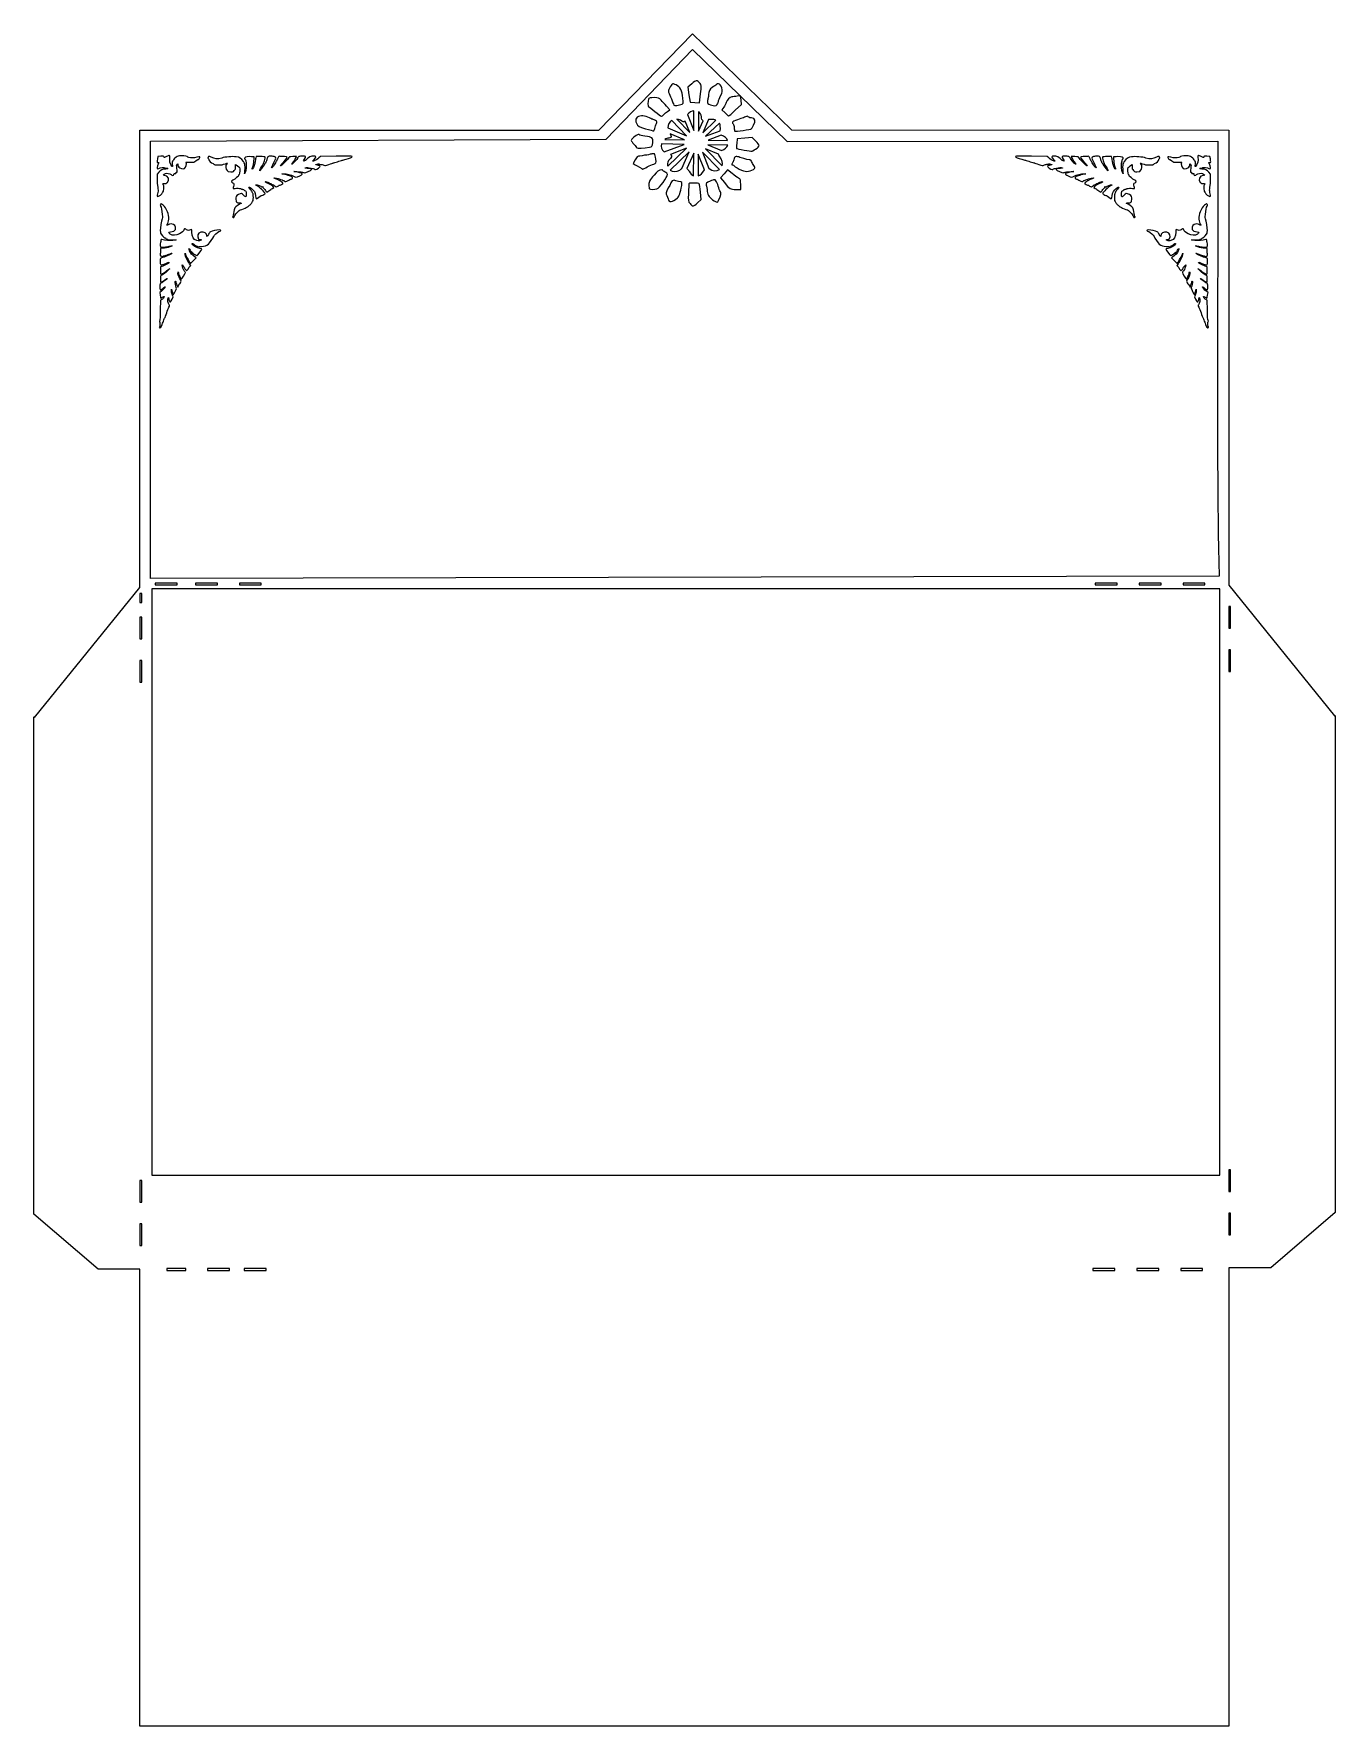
# Model space of a CAD drawing. Header units: centimetres. Extents: x -9.5 to 9.5, y -12.4 to 12.4.
import ezdxf

# ---------------------------------------------------------------- set-up
doc = ezdxf.new("R2010")
doc.units = ezdxf.units.CM
doc.header["$MEASUREMENT"] = 0
doc.layers.add('Layer 1', color=7, linetype='Continuous')

msp = doc.modelspace()

# ---------------------------------------------------------------- linework, layer by layer
at = {"layer": 'Layer 1', "color": 42, "lineweight": 20}
for points, knots in [([(-7.98091, -12.39573), (-7.98091, -12.39573), (7.97595, -12.39573), (7.97595, -12.39573), (7.97595, -12.39573), (7.97595, -12.39573), (7.97595, -5.69516), (7.97595, -5.69516), (7.97595, -5.69516), (7.97595, -5.69516), (7.9743, -5.69516), (7.9743, -5.69516), (7.9743, -5.69516), (7.9743, -5.69516), (7.9743, -5.6811), (7.9743, -5.6811), (7.9743, -5.6811), (7.9743, -5.6811), (8.59359, -5.6811), (8.59359, -5.6811), (8.59359, -5.6811), (8.59359, -5.6811), (9.53369, -4.87081), (9.53369, -4.87081), (9.53369, -4.87081), (9.53369, -4.87081), (9.53369, 2.41102), (9.53369, 2.41102), (9.53369, 2.41102), (9.53369, 2.41102), (9.52625, 2.40523), (9.52625, 2.40523), (9.52625, 2.40523), (9.52625, 2.40523), (7.9743, 4.32015), (7.9743, 4.32015), (7.9743, 4.32015), (7.9743, 4.32015), (7.9743, 4.32676), (7.9743, 4.32676), (7.9743, 4.32676), (7.9743, 4.32676), (7.97761, 4.32924), (7.97761, 4.32924), (7.97761, 4.32924), (7.97761, 4.32924), (7.9743, 4.32924), (7.9743, 4.32924), (7.9743, 4.32924), (7.9743, 4.32924), (7.9743, 9.10662), (7.9743, 9.10662), (7.9743, 9.10662), (7.9743, 9.10662), (7.97761, 9.10662), (7.97761, 9.10662), (7.97761, 9.10662), (7.97761, 9.10662), (7.97761, 10.98185), (7.97761, 10.98185), (7.97761, 10.98185), (7.97761, 10.98185), (7.9743, 10.98185), (7.9743, 10.98185), (7.9743, 10.98185), (7.9743, 10.98185), (7.9743, 10.98268), (7.9743, 10.98268), (7.9743, 10.98268), (7.9743, 10.98268), (1.56808, 10.98847), (1.56808, 10.98847), (1.56808, 10.98847), (1.56808, 10.98847), (0.11865, 12.39573), (0.11865, 12.39573), (0.11865, 12.39573), (0.11865, 12.39573), (-1.25305, 10.98269), (-1.25305, 10.98269), (-1.25305, 10.98269), (-1.25305, 10.98269), (-7.98256, 10.98269), (-7.98256, 10.98269), (-7.98256, 10.98269), (-7.98256, 10.98269), (-7.98256, 4.28708), (-7.98256, 4.28708), (-7.98256, 4.28708), (-7.98256, 4.28708), (-9.52624, 2.3829), (-9.52624, 2.3829), (-9.52624, 2.3829), (-9.52624, 2.3829), (-9.53368, 2.38869), (-9.53368, 2.38869), (-9.53368, 2.38869), (-9.53368, 2.38869), (-9.53368, -4.89314), (-9.53368, -4.89314), (-9.53368, -4.89314), (-9.53368, -4.89314), (-8.59358, -5.70343), (-8.59358, -5.70343), (-8.59358, -5.70343), (-8.59358, -5.70343), (-7.9809, -5.70343), (-7.9809, -5.70343), (-7.9809, -5.70343), (-7.9809, -5.70343), (-7.98091, -12.39573), (-7.98091, -12.39573)], [0, 0, 0, 0, 0.03448276, 0.03448276, 0.03448276, 0.03448276, 0.06896552, 0.06896552, 0.06896552, 0.06896552, 0.10344828, 0.10344828, 0.10344828, 0.10344828, 0.13793103, 0.13793103, 0.13793103, 0.13793103, 0.17241379, 0.17241379, 0.17241379, 0.17241379, 0.20689655, 0.20689655, 0.20689655, 0.20689655, 0.24137931, 0.24137931, 0.24137931, 0.24137931, 0.27586207, 0.27586207, 0.27586207, 0.27586207, 0.31034483, 0.31034483, 0.31034483, 0.31034483, 0.34482759, 0.34482759, 0.34482759, 0.34482759, 0.37931034, 0.37931034, 0.37931034, 0.37931034, 0.4137931, 0.4137931, 0.4137931, 0.4137931, 0.44827586, 0.44827586, 0.44827586, 0.44827586, 0.48275862, 0.48275862, 0.48275862, 0.48275862, 0.51724138, 0.51724138, 0.51724138, 0.51724138, 0.55172414, 0.55172414, 0.55172414, 0.55172414, 0.5862069, 0.5862069, 0.5862069, 0.5862069, 0.62068966, 0.62068966, 0.62068966, 0.62068966, 0.65517241, 0.65517241, 0.65517241, 0.65517241, 0.68965517, 0.68965517, 0.68965517, 0.68965517, 0.72413793, 0.72413793, 0.72413793, 0.72413793, 0.75862069, 0.75862069, 0.75862069, 0.75862069, 0.79310345, 0.79310345, 0.79310345, 0.79310345, 0.82758621, 0.82758621, 0.82758621, 0.82758621, 0.86206897, 0.86206897, 0.86206897, 0.86206897, 0.89655172, 0.89655172, 0.89655172, 0.89655172, 0.93103448, 0.93103448, 0.93103448, 0.93103448, 1, 1, 1, 1]), ([(-0.17074, 11.66316), (-0.16102, 11.66397), (-0.14801, 11.65751), (-0.12196, 11.64662), (-0.12196, 11.64662), (-0.06252, 11.62178), (-0.03141, 11.56111), (-0.02274, 11.45314), (-0.02274, 11.45314), (-0.01595, 11.36852), (-0.01591, 11.36805), (-0.05499, 11.35971), (-0.05499, 11.35971), (-0.15385, 11.33862), (-0.15316, 11.33817), (-0.16248, 11.36963), (-0.16248, 11.36963), (-0.16747, 11.38647), (-0.18586, 11.43253), (-0.20382, 11.47133), (-0.20382, 11.47133), (-0.24346, 11.55699), (-0.24432, 11.55744), (-0.20878, 11.61768), (-0.20878, 11.61768), (-0.19022, 11.64914), (-0.18325, 11.66212), (-0.17075, 11.66316), (-0.17075, 11.66316), (-0.17075, 11.66316), (-0.17074, 11.66316), (-0.17074, 11.66316)], [0, 0, 0, 0, 0.11111111, 0.11111111, 0.11111111, 0.11111111, 0.22222222, 0.22222222, 0.22222222, 0.22222222, 0.33333333, 0.33333333, 0.33333333, 0.33333333, 0.44444444, 0.44444444, 0.44444444, 0.44444444, 0.55555556, 0.55555556, 0.55555556, 0.55555556, 0.66666667, 0.66666667, 0.66666667, 0.66666667, 0.77777778, 0.77777778, 0.77777778, 0.77777778, 1, 1, 1, 1]), ([(0.17239, 11.70781), (0.18957, 11.70845), (0.20536, 11.69577), (0.22779, 11.6706), (0.22779, 11.6706), (0.24762, 11.64834), (0.24833, 11.63074), (0.2344, 11.51598), (0.2344, 11.51598), (0.2344, 11.51598), (0.21869, 11.387), (0.21869, 11.387), (0.21869, 11.387), (0.21869, 11.387), (0.15006, 11.39113), (0.15006, 11.39113), (0.15006, 11.39113), (0.15006, 11.39113), (0.08061, 11.39526), (0.08061, 11.39526), (0.08061, 11.39526), (0.08061, 11.39526), (0.0649, 11.5044), (0.0649, 11.5044), (0.0649, 11.5044), (0.0649, 11.5044), (0.04919, 11.61354), (0.04919, 11.61354), (0.04919, 11.61354), (0.04919, 11.61354), (0.10624, 11.66563), (0.10624, 11.66563), (0.10624, 11.66563), (0.13622, 11.69277), (0.15521, 11.70715), (0.17239, 11.7078), (0.17239, 11.7078), (0.17239, 11.7078), (0.17239, 11.70781), (0.17239, 11.70781)], [0, 0, 0, 0, 0.09090909, 0.09090909, 0.09090909, 0.09090909, 0.18181818, 0.18181818, 0.18181818, 0.18181818, 0.27272727, 0.27272727, 0.27272727, 0.27272727, 0.36363636, 0.36363636, 0.36363636, 0.36363636, 0.45454545, 0.45454545, 0.45454545, 0.45454545, 0.54545455, 0.54545455, 0.54545455, 0.54545455, 0.63636364, 0.63636364, 0.63636364, 0.63636364, 0.72727273, 0.72727273, 0.72727273, 0.72727273, 0.81818182, 0.81818182, 0.81818182, 0.81818182, 1, 1, 1, 1]), ([(0.49651, 11.66482), (0.51705, 11.66437), (0.53528, 11.64308), (0.54612, 11.60446), (0.54612, 11.60446), (0.5595, 11.55677), (0.55757, 11.54278), (0.52958, 11.48705), (0.52958, 11.48705), (0.5121, 11.45224), (0.49757, 11.41533), (0.49733, 11.40519), (0.49733, 11.40519), (0.49709, 11.39506), (0.48825, 11.37611), (0.47831, 11.36302), (0.47831, 11.36302), (0.45844, 11.33685), (0.44427, 11.33665), (0.37909, 11.35806), (0.37909, 11.35806), (0.34396, 11.3696), (0.33528, 11.37903), (0.33692, 11.40684), (0.33692, 11.40684), (0.33805, 11.42592), (0.34202, 11.44732), (0.34602, 11.4548), (0.34602, 11.4548), (0.35002, 11.46227), (0.35148, 11.48549), (0.34933, 11.50606), (0.34933, 11.50606), (0.35831, 11.55093), (0.36898, 11.58372), (0.40555, 11.61107), (0.40555, 11.61107), (0.4297, 11.62538), (0.45799, 11.64398), (0.46756, 11.65241), (0.46756, 11.65241), (0.47735, 11.66103), (0.48716, 11.66502), (0.4965, 11.66481), (0.4965, 11.66481), (0.4965, 11.66481), (0.49651, 11.66482), (0.49651, 11.66482)], [0, 0, 0, 0, 0.07692308, 0.07692308, 0.07692308, 0.07692308, 0.15384615, 0.15384615, 0.15384615, 0.15384615, 0.23076923, 0.23076923, 0.23076923, 0.23076923, 0.30769231, 0.30769231, 0.30769231, 0.30769231, 0.38461538, 0.38461538, 0.38461538, 0.38461538, 0.46153846, 0.46153846, 0.46153846, 0.46153846, 0.53846154, 0.53846154, 0.53846154, 0.53846154, 0.61538462, 0.61538462, 0.61538462, 0.61538462, 0.69230769, 0.69230769, 0.69230769, 0.69230769, 0.76923077, 0.76923077, 0.76923077, 0.76923077, 0.84615385, 0.84615385, 0.84615385, 0.84615385, 1, 1, 1, 1]), ([(-0.44607, 11.46142), (-0.3831, 11.46142), (-0.36805, 11.45629), (-0.34189, 11.42504), (-0.34189, 11.42504), (-0.32511, 11.405), (-0.29026, 11.36451), (-0.26417, 11.33492), (-0.26417, 11.33492), (-0.26417, 11.33492), (-0.21704, 11.28118), (-0.21704, 11.28118), (-0.21704, 11.28118), (-0.21704, 11.28118), (-0.25011, 11.25968), (-0.25011, 11.25968), (-0.25011, 11.25968), (-0.26845, 11.2476), (-0.29257, 11.22647), (-0.30385, 11.21338), (-0.30385, 11.21338), (-0.31514, 11.20029), (-0.33089, 11.19004), (-0.33858, 11.19023), (-0.33858, 11.19023), (-0.34627, 11.19042), (-0.38892, 11.22082), (-0.43366, 11.25803), (-0.43366, 11.25803), (-0.4784, 11.29524), (-0.51969, 11.32583), (-0.52544, 11.32583), (-0.52544, 11.32583), (-0.53784, 11.32583), (-0.53973, 11.40916), (-0.52792, 11.43993), (-0.52792, 11.43993), (-0.5218, 11.45587), (-0.50048, 11.46143), (-0.44606, 11.46143), (-0.44606, 11.46143), (-0.44606, 11.46143), (-0.44607, 11.46142), (-0.44607, 11.46142)], [0, 0, 0, 0, 0.08333333, 0.08333333, 0.08333333, 0.08333333, 0.16666667, 0.16666667, 0.16666667, 0.16666667, 0.25, 0.25, 0.25, 0.25, 0.33333333, 0.33333333, 0.33333333, 0.33333333, 0.41666667, 0.41666667, 0.41666667, 0.41666667, 0.5, 0.5, 0.5, 0.5, 0.58333333, 0.58333333, 0.58333333, 0.58333333, 0.66666667, 0.66666667, 0.66666667, 0.66666667, 0.75, 0.75, 0.75, 0.75, 0.83333333, 0.83333333, 0.83333333, 0.83333333, 1, 1, 1, 1]), ([(0.81979, 11.48953), (0.81979, 11.48953), (0.82806, 11.42421), (0.82806, 11.42421), (0.82806, 11.42421), (0.82806, 11.42421), (0.8355, 11.35972), (0.8355, 11.35972), (0.8355, 11.35972), (0.8355, 11.35972), (0.74455, 11.27538), (0.74455, 11.27538), (0.74455, 11.27538), (0.69455, 11.22898), (0.65072, 11.19131), (0.64698, 11.19104), (0.64698, 11.19104), (0.64324, 11.19077), (0.61994, 11.21156), (0.59489, 11.23734), (0.59489, 11.23734), (0.59489, 11.23734), (0.54859, 11.28364), (0.54859, 11.28364), (0.54859, 11.28364), (0.54859, 11.28364), (0.57588, 11.32167), (0.57588, 11.32167), (0.57588, 11.32167), (0.5906, 11.34256), (0.60649, 11.3727), (0.61143, 11.38864), (0.61143, 11.38864), (0.62456, 11.43099), (0.66375, 11.47), (0.69494, 11.47215), (0.69494, 11.47215), (0.7099, 11.47318), (0.74394, 11.47787), (0.77101, 11.48207), (0.77101, 11.48207), (0.77101, 11.48207), (0.81979, 11.48953), (0.81979, 11.48953)], [0, 0, 0, 0, 0.08333333, 0.08333333, 0.08333333, 0.08333333, 0.16666667, 0.16666667, 0.16666667, 0.16666667, 0.25, 0.25, 0.25, 0.25, 0.33333333, 0.33333333, 0.33333333, 0.33333333, 0.41666667, 0.41666667, 0.41666667, 0.41666667, 0.5, 0.5, 0.5, 0.5, 0.58333333, 0.58333333, 0.58333333, 0.58333333, 0.66666667, 0.66666667, 0.66666667, 0.66666667, 0.75, 0.75, 0.75, 0.75, 0.83333333, 0.83333333, 0.83333333, 0.83333333, 1, 1, 1, 1]), ([(-0.63211, 11.19436), (-0.60211, 11.19444), (-0.5655, 11.18737), (-0.53785, 11.17369), (-0.53785, 11.17369), (-0.50756, 11.15871), (-0.47561, 11.14547), (-0.46592, 11.14392), (-0.46592, 11.14392), (-0.45623, 11.14237), (-0.43646, 11.13429), (-0.42293, 11.12656), (-0.42293, 11.12656), (-0.40309, 11.11522), (-0.40133, 11.10687), (-0.41218, 11.08026), (-0.41218, 11.08026), (-0.41958, 11.06211), (-0.42928, 11.03055), (-0.43368, 11.00998), (-0.43368, 11.00998), (-0.43808, 10.98941), (-0.4464, 10.97292), (-0.45187, 10.9736), (-0.45187, 10.9736), (-0.45734, 10.97428), (-0.51027, 10.98827), (-0.57011, 11.00502), (-0.57011, 11.00502), (-0.67009, 11.03301), (-0.6807, 11.03993), (-0.7024, 11.08522), (-0.7024, 11.08522), (-0.73354, 11.15261), (-0.69803, 11.18728), (-0.63212, 11.19436), (-0.63212, 11.19436), (-0.63212, 11.19436), (-0.63211, 11.19436), (-0.63211, 11.19436)], [0, 0, 0, 0, 0.09090909, 0.09090909, 0.09090909, 0.09090909, 0.18181818, 0.18181818, 0.18181818, 0.18181818, 0.27272727, 0.27272727, 0.27272727, 0.27272727, 0.36363636, 0.36363636, 0.36363636, 0.36363636, 0.45454545, 0.45454545, 0.45454545, 0.45454545, 0.54545455, 0.54545455, 0.54545455, 0.54545455, 0.63636364, 0.63636364, 0.63636364, 0.63636364, 0.72727273, 0.72727273, 0.72727273, 0.72727273, 0.81818182, 0.81818182, 0.81818182, 0.81818182, 1, 1, 1, 1]), ([(0.13849, 11.2696), (0.13849, 11.2696), (0.13684, 10.98187), (0.13684, 10.98187), (0.13684, 10.98187), (0.13684, 10.98187), (0.04589, 11.21255), (0.04589, 11.21255), (0.04589, 11.21255), (0.06556, 11.24735), (0.102, 11.26649), (0.13849, 11.2696)], [0, 0, 0, 0, 0.25, 0.25, 0.25, 0.25, 0.5, 0.5, 0.5, 0.5, 1, 1, 1, 1]), ([(0.20547, 11.25389), (0.22731, 11.23963), (0.24388, 11.21618), (0.24846, 11.18196), (0.24846, 11.18196), (0.24773, 11.1462), (0.25686, 11.12816), (0.27244, 11.12243), (0.27244, 11.12243), (0.27244, 11.12243), (0.20381, 10.96781), (0.20381, 10.96781), (0.20381, 10.96781), (0.20381, 10.96781), (0.20547, 11.25389), (0.20547, 11.25389)], [0, 0, 0, 0, 0.2, 0.2, 0.2, 0.2, 0.4, 0.4, 0.4, 0.4, 0.6, 0.6, 0.6, 0.6, 1, 1, 1, 1]), ([(0.91653, 11.18857), (0.92292, 11.1883), (0.92855, 11.18564), (0.93472, 11.17947), (0.93472, 11.17947), (0.94388, 11.17031), (0.96574, 11.16293), (0.98268, 11.16293), (0.98268, 11.16293), (1.03403, 11.16293), (1.04609, 11.1181), (1.01162, 11.05792), (1.01162, 11.05792), (0.99529, 11.02941), (0.98176, 11.00481), (0.98103, 11.00335), (0.98103, 11.00335), (0.97747, 10.99624), (0.74129, 10.96445), (0.73546, 10.97028), (0.73546, 10.97028), (0.73176, 10.97398), (0.72885, 10.99563), (0.72885, 11.01906), (0.72885, 11.01906), (0.72885, 11.0425), (0.72084, 11.06994), (0.71149, 11.07942), (0.71149, 11.07942), (0.69787, 11.09323), (0.69992, 11.10077), (0.72141, 11.11663), (0.72141, 11.11663), (0.75999, 11.12634), (0.78929, 11.1446), (0.82642, 11.15632), (0.82642, 11.15632), (0.85048, 11.16161), (0.88107, 11.17291), (0.89422, 11.18112), (0.89422, 11.18112), (0.90307, 11.18665), (0.91016, 11.18883), (0.91654, 11.18856), (0.91654, 11.18856), (0.91654, 11.18856), (0.91653, 11.18857), (0.91653, 11.18857)], [0, 0, 0, 0, 0.07692308, 0.07692308, 0.07692308, 0.07692308, 0.15384615, 0.15384615, 0.15384615, 0.15384615, 0.23076923, 0.23076923, 0.23076923, 0.23076923, 0.30769231, 0.30769231, 0.30769231, 0.30769231, 0.38461538, 0.38461538, 0.38461538, 0.38461538, 0.46153846, 0.46153846, 0.46153846, 0.46153846, 0.53846154, 0.53846154, 0.53846154, 0.53846154, 0.61538462, 0.61538462, 0.61538462, 0.61538462, 0.69230769, 0.69230769, 0.69230769, 0.69230769, 0.76923077, 0.76923077, 0.76923077, 0.76923077, 0.84615385, 0.84615385, 0.84615385, 0.84615385, 1, 1, 1, 1]), ([(-0.67675, 10.92068), (-0.67466, 10.92103), (-0.67257, 10.92087), (-0.67096, 10.92068), (-0.67096, 10.92068), (-0.66925, 10.92049), (-0.66789, 10.9199), (-0.66683, 10.91903), (-0.66683, 10.91903), (-0.65855, 10.91222), (-0.62072, 10.90216), (-0.58332, 10.89671), (-0.58332, 10.89671), (-0.46581, 10.87956), (-0.46028, 10.87494), (-0.46591, 10.80411), (-0.46591, 10.80411), (-0.47054, 10.74595), (-0.4739, 10.7416), (-0.51387, 10.73548), (-0.51387, 10.73548), (-0.59359, 10.72329), (-0.69901, 10.71813), (-0.69908, 10.72638), (-0.69908, 10.72638), (-0.69911, 10.73089), (-0.7174, 10.75314), (-0.73959, 10.77682), (-0.73959, 10.77682), (-0.76178, 10.8005), (-0.78133, 10.8266), (-0.78341, 10.83387), (-0.78341, 10.83387), (-0.78892, 10.85311), (-0.70811, 10.91538), (-0.67675, 10.92068)], [0, 0, 0, 0, 0.1, 0.1, 0.1, 0.1, 0.2, 0.2, 0.2, 0.2, 0.3, 0.3, 0.3, 0.3, 0.4, 0.4, 0.4, 0.4, 0.5, 0.5, 0.5, 0.5, 0.6, 0.6, 0.6, 0.6, 0.7, 0.7, 0.7, 0.7, 0.8, 0.8, 0.8, 0.8, 1, 1, 1, 1]), ([(-0.21125, 10.93225), (-0.21125, 10.93225), (-0.00206, 10.84378), (-0.00206, 10.84378), (-0.00206, 10.84378), (-0.00206, 10.84378), (-0.28649, 10.84874), (-0.28649, 10.84874), (-0.28649, 10.84874), (-0.27069, 10.85914), (-0.25205, 10.86649), (-0.23027, 10.86776), (-0.23027, 10.86776), (-0.1774, 10.87842), (-0.19051, 10.89562), (-0.21125, 10.93225)], [0, 0, 0, 0, 0.2, 0.2, 0.2, 0.2, 0.4, 0.4, 0.4, 0.4, 0.6, 0.6, 0.6, 0.6, 1, 1, 1, 1]), ([(-0.18645, 11.1249), (-0.18645, 11.1249), (0.03018, 10.90248), (0.03018, 10.90248), (0.03018, 10.90248), (0.03018, 10.90248), (-0.24267, 11.01824), (-0.24267, 11.01824), (-0.24267, 11.01824), (-0.24547, 11.06532), (-0.22176, 11.10333), (-0.18645, 11.1249)], [0, 0, 0, 0, 0.25, 0.25, 0.25, 0.25, 0.5, 0.5, 0.5, 0.5, 1, 1, 1, 1]), ([(-0.11203, 11.14392), (-0.09504, 11.14313), (-0.07759, 11.13931), (-0.06077, 11.13152), (-0.06077, 11.13152), (-0.03218, 11.10547), (-0.00625, 11.10179), (0.01116, 11.11581), (0.01116, 11.11581), (0.01116, 11.11581), (0.07648, 10.95045), (0.07648, 10.95045), (0.07648, 10.95045), (0.07648, 10.95045), (-0.11203, 11.14392), (-0.11203, 11.14392)], [0, 0, 0, 0, 0.2, 0.2, 0.2, 0.2, 0.4, 0.4, 0.4, 0.4, 0.6, 0.6, 0.6, 0.6, 1, 1, 1, 1]), ([(0.38819, 11.14144), (0.41745, 11.14211), (0.44163, 11.13915), (0.46095, 11.13234), (0.46095, 11.13234), (0.46095, 11.13234), (0.2683, 10.94796), (0.2683, 10.94796), (0.2683, 10.94796), (0.2683, 10.94796), (0.35346, 11.13978), (0.35346, 11.13978), (0.35346, 11.13978), (0.36559, 11.14101), (0.37747, 11.14119), (0.38819, 11.14143), (0.38819, 11.14143), (0.38819, 11.14143), (0.38819, 11.14144), (0.38819, 11.14144)], [0, 0, 0, 0, 0.16666667, 0.16666667, 0.16666667, 0.16666667, 0.33333333, 0.33333333, 0.33333333, 0.33333333, 0.5, 0.5, 0.5, 0.5, 0.66666667, 0.66666667, 0.66666667, 0.66666667, 1, 1, 1, 1]), ([(0.51222, 11.08935), (0.5262, 11.06243), (0.52872, 11.02501), (0.52297, 10.97608), (0.52297, 10.97608), (0.52289, 10.97579), (0.52305, 10.97554), (0.52297, 10.97525), (0.52297, 10.97525), (0.52297, 10.97525), (0.30882, 10.89505), (0.30882, 10.89505), (0.30882, 10.89505), (0.30882, 10.89505), (0.51222, 11.08935), (0.51222, 11.08935)], [0, 0, 0, 0, 0.2, 0.2, 0.2, 0.2, 0.4, 0.4, 0.4, 0.4, 0.6, 0.6, 0.6, 0.6, 1, 1, 1, 1]), ([(0.53537, 10.9091), (0.53597, 10.90894), (0.5364, 10.90926), (0.53702, 10.9091), (0.53702, 10.9091), (0.58945, 10.89261), (0.61968, 10.86446), (0.6321, 10.83303), (0.6321, 10.83303), (0.6321, 10.83303), (0.3452, 10.83799), (0.3452, 10.83799), (0.3452, 10.83799), (0.3452, 10.83799), (0.53537, 10.9091), (0.53537, 10.9091)], [0, 0, 0, 0, 0.2, 0.2, 0.2, 0.2, 0.4, 0.4, 0.4, 0.4, 0.6, 0.6, 0.6, 0.6, 1, 1, 1, 1]), ([(-0.33528, 10.7826), (-0.33528, 10.7826), (-0.00455, 10.77681), (-0.00455, 10.77681), (-0.00455, 10.77681), (-0.00455, 10.77681), (-0.29807, 10.66684), (-0.29807, 10.66684), (-0.29807, 10.66684), (-0.33689, 10.69361), (-0.34725, 10.7408), (-0.33528, 10.7826)], [0, 0, 0, 0, 0.25, 0.25, 0.25, 0.25, 0.5, 0.5, 0.5, 0.5, 1, 1, 1, 1]), ([(0.02935, 10.71893), (0.02935, 10.71893), (-0.24598, 10.45517), (-0.24598, 10.45517), (-0.24598, 10.45517), (-0.25164, 10.47923), (-0.24954, 10.50784), (-0.23606, 10.53868), (-0.23606, 10.53868), (-0.18833, 10.5846), (-0.17675, 10.61167), (-0.20464, 10.63046), (-0.20464, 10.63046), (-0.20464, 10.63046), (0.02935, 10.71893), (0.02935, 10.71893)], [0, 0, 0, 0, 0.2, 0.2, 0.2, 0.2, 0.4, 0.4, 0.4, 0.4, 0.6, 0.6, 0.6, 0.6, 1, 1, 1, 1]), ([(0.06904, 10.66519), (0.06904, 10.66519), (-0.03845, 10.42293), (-0.03845, 10.42293), (-0.03845, 10.42293), (-0.04825, 10.41662), (-0.05858, 10.40803), (-0.06987, 10.39647), (-0.06987, 10.39647), (-0.12227, 10.36907), (-0.17432, 10.37376), (-0.20878, 10.39895), (-0.20878, 10.39895), (-0.20878, 10.39895), (0.06904, 10.66519), (0.06904, 10.66519)], [0, 0, 0, 0, 0.2, 0.2, 0.2, 0.2, 0.4, 0.4, 0.4, 0.4, 0.6, 0.6, 0.6, 0.6, 1, 1, 1, 1]), ([(0.26169, 10.66436), (0.26169, 10.66436), (0.51139, 10.40804), (0.51139, 10.40804), (0.51139, 10.40804), (0.47139, 10.38312), (0.41266, 10.38339), (0.36174, 10.4221), (0.36174, 10.4221), (0.35984, 10.42354), (0.35789, 10.42432), (0.35595, 10.42541), (0.35595, 10.42541), (0.35595, 10.42541), (0.26169, 10.66436), (0.26169, 10.66436)], [0, 0, 0, 0, 0.2, 0.2, 0.2, 0.2, 0.4, 0.4, 0.4, 0.4, 0.6, 0.6, 0.6, 0.6, 1, 1, 1, 1]), ([(0.30882, 10.71232), (0.30882, 10.71232), (0.49651, 10.63294), (0.49651, 10.63294), (0.49651, 10.63294), (0.49827, 10.62441), (0.50298, 10.6151), (0.51139, 10.60565), (0.51139, 10.60565), (0.55676, 10.54932), (0.56516, 10.49895), (0.55273, 10.46096), (0.55273, 10.46096), (0.55273, 10.46096), (0.30882, 10.71232), (0.30882, 10.71232)], [0, 0, 0, 0, 0.2, 0.2, 0.2, 0.2, 0.4, 0.4, 0.4, 0.4, 0.6, 0.6, 0.6, 0.6, 1, 1, 1, 1]), ([(0.34189, 10.77102), (0.34189, 10.77102), (0.63293, 10.76606), (0.63293, 10.76606), (0.63293, 10.76606), (0.62047, 10.73224), (0.58947, 10.70153), (0.54363, 10.68503), (0.54363, 10.68503), (0.54363, 10.68503), (0.34189, 10.77102), (0.34189, 10.77102)], [0, 0, 0, 0, 0.25, 0.25, 0.25, 0.25, 0.5, 0.5, 0.5, 0.5, 1, 1, 1, 1]), ([(0.99343, 10.8752), (0.99343, 10.8752), (1.04469, 10.82559), (1.04469, 10.82559), (1.04469, 10.82559), (1.07261, 10.79811), (1.095, 10.76705), (1.09513, 10.75779), (1.09513, 10.75779), (1.09526, 10.74853), (1.07115, 10.72615), (1.04139, 10.70735), (1.04139, 10.70735), (1.01162, 10.68856), (0.98553, 10.67419), (0.98351, 10.6751), (0.98351, 10.6751), (0.98149, 10.67601), (0.93151, 10.68422), (0.87272, 10.69412), (0.87272, 10.69412), (0.81392, 10.70401), (0.76382, 10.71455), (0.7611, 10.71727), (0.7611, 10.71727), (0.75837, 10.72), (0.75993, 10.75304), (0.76441, 10.79086), (0.76441, 10.79086), (0.76441, 10.79086), (0.77268, 10.85949), (0.77268, 10.85949), (0.77268, 10.85949), (0.77268, 10.85949), (0.88347, 10.86693), (0.88347, 10.86693), (0.88347, 10.86693), (0.88347, 10.86693), (0.99343, 10.8752), (0.99343, 10.8752)], [0, 0, 0, 0, 0.09090909, 0.09090909, 0.09090909, 0.09090909, 0.18181818, 0.18181818, 0.18181818, 0.18181818, 0.27272727, 0.27272727, 0.27272727, 0.27272727, 0.36363636, 0.36363636, 0.36363636, 0.36363636, 0.45454545, 0.45454545, 0.45454545, 0.45454545, 0.54545455, 0.54545455, 0.54545455, 0.54545455, 0.63636364, 0.63636364, 0.63636364, 0.63636364, 0.72727273, 0.72727273, 0.72727273, 0.72727273, 0.81818182, 0.81818182, 0.81818182, 0.81818182, 1, 1, 1, 1]), ([(-7.55096, 10.61475), (-7.54011, 10.61496), (-7.53627, 10.60603), (-7.54021, 10.58829), (-7.54021, 10.58829), (-7.55002, 10.54419), (-7.53634, 10.48068), (-7.51127, 10.45517), (-7.51127, 10.45517), (-7.50248, 10.44623), (-7.50153, 10.45016), (-7.50466, 10.48742), (-7.50466, 10.48742), (-7.50662, 10.51072), (-7.50555, 10.52959), (-7.50218, 10.52959), (-7.50218, 10.52959), (-7.49882, 10.52959), (-7.49639, 10.53276), (-7.49639, 10.53703), (-7.49639, 10.53703), (-7.49639, 10.5413), (-7.48264, 10.55833), (-7.4658, 10.57424), (-7.4658, 10.57424), (-7.44002, 10.59859), (-7.42905, 10.60343), (-7.398, 10.60731), (-7.398, 10.60731), (-7.36124, 10.6119), (-7.30776, 10.60715), (-7.28721, 10.59739), (-7.28721, 10.59739), (-7.28126, 10.59456), (-7.26989, 10.58846), (-7.26158, 10.58416), (-7.26158, 10.58416), (-7.24032, 10.57317), (-7.18721, 10.57493), (-7.145, 10.58747), (-7.145, 10.58747), (-7.10034, 10.60073), (-7.087, 10.59245), (-7.1111, 10.5668), (-7.1111, 10.5668), (-7.11986, 10.55748), (-7.12837, 10.551), (-7.13012, 10.55274), (-7.13012, 10.55274), (-7.13186, 10.55448), (-7.14465, 10.54679), (-7.15906, 10.53538), (-7.15906, 10.53538), (-7.18459, 10.51516), (-7.18676, 10.51489), (-7.24588, 10.51719), (-7.24588, 10.51719), (-7.3067, 10.51955), (-7.31282, 10.51798), (-7.29962, 10.50479), (-7.29962, 10.50479), (-7.29465, 10.49982), (-7.29494, 10.48781), (-7.30045, 10.46593), (-7.30045, 10.46593), (-7.31058, 10.42568), (-7.33397, 10.41181), (-7.37238, 10.42294), (-7.37238, 10.42294), (-7.40922, 10.43361), (-7.42199, 10.44635), (-7.42199, 10.4742), (-7.42199, 10.4742), (-7.42199, 10.49685), (-7.42271, 10.49746), (-7.43357, 10.4866), (-7.43357, 10.4866), (-7.44389, 10.47628), (-7.44423, 10.4708), (-7.43688, 10.4279), (-7.43688, 10.4279), (-7.42877, 10.38061), (-7.43042, 10.36328), (-7.44267, 10.37085), (-7.44267, 10.37085), (-7.44613, 10.37299), (-7.44846, 10.36815), (-7.44846, 10.3601), (-7.44846, 10.3601), (-7.44846, 10.34786), (-7.4517, 10.34581), (-7.46582, 10.34935), (-7.46582, 10.34935), (-7.48047, 10.35303), (-7.48236, 10.35164), (-7.48236, 10.33695), (-7.48236, 10.33695), (-7.48236, 10.32314), (-7.48552, 10.32013), (-7.4989, 10.32124), (-7.4989, 10.32124), (-7.50792, 10.32199), (-7.51528, 10.32594), (-7.51461, 10.32951), (-7.51461, 10.32951), (-7.51312, 10.33748), (-7.5592, 10.35278), (-7.58737, 10.35349), (-7.58737, 10.35349), (-7.60001, 10.35381), (-7.61456, 10.3479), (-7.62458, 10.33861), (-7.62458, 10.33861), (-7.62458, 10.33861), (-7.64112, 10.32373), (-7.64112, 10.32373), (-7.64112, 10.32373), (-7.64112, 10.32373), (-7.61714, 10.32125), (-7.61714, 10.32125), (-7.61714, 10.32125), (-7.56313, 10.31627), (-7.5397, 10.25876), (-7.5758, 10.22038), (-7.5758, 10.22038), (-7.59033, 10.20492), (-7.59906, 10.20214), (-7.61962, 10.20384), (-7.61962, 10.20384), (-7.64289, 10.20577), (-7.65301, 10.19784), (-7.63864, 10.18896), (-7.63864, 10.18896), (-7.62179, 10.17855), (-7.62782, 10.07651), (-7.64525, 10.07651), (-7.64525, 10.07651), (-7.64827, 10.07651), (-7.65257, 10.06981), (-7.65517, 10.06163), (-7.65517, 10.06163), (-7.66064, 10.04427), (-7.66818, 10.03702), (-7.69565, 10.02109), (-7.69565, 10.02109), (-7.7306, 10.00083), (-7.73404, 10.00949), (-7.71798, 10.07153), (-7.71798, 10.07153), (-7.7114, 10.09694), (-7.71196, 10.11342), (-7.71881, 10.15173), (-7.71881, 10.15173), (-7.72354, 10.17822), (-7.72689, 10.23156), (-7.72707, 10.26997), (-7.72707, 10.26997), (-7.72707, 10.26997), (-7.7279, 10.33942), (-7.7279, 10.33942), (-7.7279, 10.33942), (-7.7279, 10.33942), (-7.7031, 10.37001), (-7.7031, 10.37001), (-7.7031, 10.37001), (-7.67611, 10.40295), (-7.64903, 10.41459), (-7.59892, 10.41466), (-7.59892, 10.41466), (-7.58313, 10.41468), (-7.57081, 10.41756), (-7.57081, 10.42127), (-7.57081, 10.42127), (-7.57081, 10.42743), (-7.58537, 10.43129), (-7.59975, 10.42871), (-7.59975, 10.42871), (-7.60293, 10.42814), (-7.60949, 10.43105), (-7.61463, 10.43532), (-7.61463, 10.43532), (-7.62596, 10.44472), (-7.68157, 10.43785), (-7.70227, 10.42457), (-7.70227, 10.42457), (-7.72743, 10.40843), (-7.73494, 10.42175), (-7.72211, 10.46095), (-7.72211, 10.46095), (-7.71584, 10.48013), (-7.70808, 10.49775), (-7.70475, 10.49981), (-7.70475, 10.49981), (-7.69527, 10.50567), (-7.70449, 10.51561), (-7.7155, 10.51139), (-7.7155, 10.51139), (-7.73035, 10.5057), (-7.73312, 10.52227), (-7.72377, 10.56349), (-7.72377, 10.56349), (-7.72377, 10.56349), (-7.7155, 10.59987), (-7.7155, 10.59987), (-7.7155, 10.59987), (-7.7155, 10.59987), (-7.67251, 10.60235), (-7.67251, 10.60235), (-7.67251, 10.60235), (-7.63479, 10.60414), (-7.6293, 10.60261), (-7.62621, 10.59077), (-7.62621, 10.59077), (-7.62288, 10.57805), (-7.62145, 10.57876), (-7.58983, 10.59821), (-7.58983, 10.59821), (-7.57205, 10.60915), (-7.55941, 10.61458), (-7.55097, 10.61475), (-7.55097, 10.61475), (-7.55097, 10.61475), (-7.55096, 10.61475), (-7.55096, 10.61475)], [0, 0, 0, 0, 0.01754386, 0.01754386, 0.01754386, 0.01754386, 0.03508772, 0.03508772, 0.03508772, 0.03508772, 0.05263158, 0.05263158, 0.05263158, 0.05263158, 0.07017544, 0.07017544, 0.07017544, 0.07017544, 0.0877193, 0.0877193, 0.0877193, 0.0877193, 0.10526316, 0.10526316, 0.10526316, 0.10526316, 0.12280702, 0.12280702, 0.12280702, 0.12280702, 0.14035088, 0.14035088, 0.14035088, 0.14035088, 0.15789474, 0.15789474, 0.15789474, 0.15789474, 0.1754386, 0.1754386, 0.1754386, 0.1754386, 0.19298246, 0.19298246, 0.19298246, 0.19298246, 0.21052632, 0.21052632, 0.21052632, 0.21052632, 0.22807018, 0.22807018, 0.22807018, 0.22807018, 0.24561404, 0.24561404, 0.24561404, 0.24561404, 0.26315789, 0.26315789, 0.26315789, 0.26315789, 0.28070175, 0.28070175, 0.28070175, 0.28070175, 0.29824561, 0.29824561, 0.29824561, 0.29824561, 0.31578947, 0.31578947, 0.31578947, 0.31578947, 0.33333333, 0.33333333, 0.33333333, 0.33333333, 0.35087719, 0.35087719, 0.35087719, 0.35087719, 0.36842105, 0.36842105, 0.36842105, 0.36842105, 0.38596491, 0.38596491, 0.38596491, 0.38596491, 0.40350877, 0.40350877, 0.40350877, 0.40350877, 0.42105263, 0.42105263, 0.42105263, 0.42105263, 0.43859649, 0.43859649, 0.43859649, 0.43859649, 0.45614035, 0.45614035, 0.45614035, 0.45614035, 0.47368421, 0.47368421, 0.47368421, 0.47368421, 0.49122807, 0.49122807, 0.49122807, 0.49122807, 0.50877193, 0.50877193, 0.50877193, 0.50877193, 0.52631579, 0.52631579, 0.52631579, 0.52631579, 0.54385965, 0.54385965, 0.54385965, 0.54385965, 0.56140351, 0.56140351, 0.56140351, 0.56140351, 0.57894737, 0.57894737, 0.57894737, 0.57894737, 0.59649123, 0.59649123, 0.59649123, 0.59649123, 0.61403509, 0.61403509, 0.61403509, 0.61403509, 0.63157895, 0.63157895, 0.63157895, 0.63157895, 0.64912281, 0.64912281, 0.64912281, 0.64912281, 0.66666667, 0.66666667, 0.66666667, 0.66666667, 0.68421053, 0.68421053, 0.68421053, 0.68421053, 0.70175439, 0.70175439, 0.70175439, 0.70175439, 0.71929825, 0.71929825, 0.71929825, 0.71929825, 0.73684211, 0.73684211, 0.73684211, 0.73684211, 0.75438596, 0.75438596, 0.75438596, 0.75438596, 0.77192982, 0.77192982, 0.77192982, 0.77192982, 0.78947368, 0.78947368, 0.78947368, 0.78947368, 0.80701754, 0.80701754, 0.80701754, 0.80701754, 0.8245614, 0.8245614, 0.8245614, 0.8245614, 0.84210526, 0.84210526, 0.84210526, 0.84210526, 0.85964912, 0.85964912, 0.85964912, 0.85964912, 0.87719298, 0.87719298, 0.87719298, 0.87719298, 0.89473684, 0.89473684, 0.89473684, 0.89473684, 0.9122807, 0.9122807, 0.9122807, 0.9122807, 0.92982456, 0.92982456, 0.92982456, 0.92982456, 0.94736842, 0.94736842, 0.94736842, 0.94736842, 0.96491228, 0.96491228, 0.96491228, 0.96491228, 1, 1, 1, 1]), ([(-5.59883, 10.604), (-5.54386, 10.604), (-5.54147, 10.60039), (-5.56824, 10.56101), (-5.56824, 10.56101), (-5.58624, 10.53452), (-5.58644, 10.5211), (-5.56824, 10.53621), (-5.56824, 10.53621), (-5.56258, 10.54091), (-5.55749, 10.54171), (-5.55749, 10.53869), (-5.55749, 10.53869), (-5.55749, 10.53567), (-5.55387, 10.53811), (-5.54922, 10.54365), (-5.54922, 10.54365), (-5.54458, 10.54919), (-5.52605, 10.56464), (-5.50871, 10.57838), (-5.50871, 10.57838), (-5.48087, 10.60044), (-5.47337, 10.60401), (-5.44008, 10.60401), (-5.44008, 10.60401), (-5.39443, 10.60401), (-5.39224, 10.59732), (-5.42685, 10.55688), (-5.42685, 10.55688), (-5.44971, 10.53017), (-5.45105, 10.52823), (-5.43595, 10.5329), (-5.43595, 10.5329), (-5.40617, 10.54211), (-5.37869, 10.55739), (-5.35657, 10.57838), (-5.35657, 10.57838), (-5.35657, 10.57838), (-5.33507, 10.59905), (-5.33507, 10.59905), (-5.33507, 10.59905), (-5.33507, 10.59905), (-5.10191, 10.60236), (-5.10191, 10.60236), (-5.10191, 10.60236), (-4.95169, 10.60437), (-4.86875, 10.60333), (-4.86875, 10.59905), (-4.86875, 10.59905), (-4.86875, 10.59088), (-4.90594, 10.57436), (-4.9597, 10.55936), (-4.9597, 10.55936), (-4.98199, 10.55314), (-5.00829, 10.54577), (-5.01758, 10.54282), (-5.01758, 10.54282), (-5.02687, 10.53987), (-5.05669, 10.53105), (-5.08455, 10.52298), (-5.08455, 10.52298), (-5.11241, 10.5149), (-5.14016, 10.50616), (-5.14573, 10.50396), (-5.14573, 10.50396), (-5.1513, 10.50176), (-5.17968, 10.49188), (-5.2094, 10.48164), (-5.2094, 10.48164), (-5.26031, 10.46409), (-5.26474, 10.4636), (-5.28547, 10.47337), (-5.28547, 10.47337), (-5.29757, 10.47908), (-5.31724, 10.48375), (-5.32929, 10.48412), (-5.32929, 10.48412), (-5.34134, 10.48449), (-5.35338, 10.48735), (-5.35575, 10.49073), (-5.35575, 10.49073), (-5.35821, 10.49425), (-5.36373, 10.49489), (-5.36898, 10.49156), (-5.36898, 10.49156), (-5.37908, 10.48516), (-5.38148, 10.48395), (-5.40371, 10.48164), (-5.40371, 10.48164), (-5.41207, 10.48077), (-5.4009, 10.47678), (-5.37891, 10.47254), (-5.37891, 10.47254), (-5.35691, 10.4683), (-5.33804, 10.46161), (-5.33674, 10.45766), (-5.33674, 10.45766), (-5.33362, 10.44819), (-5.39065, 10.40805), (-5.40702, 10.40805), (-5.40702, 10.40805), (-5.41403, 10.40805), (-5.42388, 10.41167), (-5.42852, 10.41632), (-5.42852, 10.41632), (-5.43316, 10.42096), (-5.4435, 10.42491), (-5.45167, 10.42542), (-5.45167, 10.42542), (-5.45984, 10.42593), (-5.48043, 10.4295), (-5.49715, 10.43286), (-5.49715, 10.43286), (-5.51387, 10.43622), (-5.53644, 10.43674), (-5.54759, 10.43451), (-5.54759, 10.43451), (-5.56456, 10.43112), (-5.56086, 10.42967), (-5.52692, 10.42541), (-5.52692, 10.42541), (-5.47663, 10.4191), (-5.46325, 10.41512), (-5.46325, 10.40722), (-5.46325, 10.40722), (-5.46325, 10.39826), (-5.55919, 10.35411), (-5.56743, 10.35926), (-5.56743, 10.35926), (-5.57125, 10.36165), (-5.57922, 10.36472), (-5.58479, 10.36587), (-5.58479, 10.36587), (-5.59036, 10.36702), (-5.60279, 10.3695), (-5.61208, 10.37166), (-5.61208, 10.37166), (-5.62137, 10.37382), (-5.65264, 10.37642), (-5.68236, 10.37745), (-5.68236, 10.37745), (-5.73404, 10.37924), (-5.73517, 10.37902), (-5.69642, 10.37414), (-5.69642, 10.37414), (-5.65216, 10.36857), (-5.60717, 10.35578), (-5.60216, 10.34768), (-5.60216, 10.34768), (-5.59648, 10.33849), (-5.60732, 10.32875), (-5.63854, 10.31461), (-5.63854, 10.31461), (-5.69086, 10.2909), (-5.70087, 10.29049), (-5.73032, 10.31048), (-5.73032, 10.31048), (-5.75917, 10.33006), (-5.82796, 10.34726), (-5.87171, 10.34603), (-5.87171, 10.34603), (-5.87171, 10.34603), (-5.89897, 10.34521), (-5.89897, 10.34521), (-5.89897, 10.34521), (-5.89897, 10.34521), (-5.86507, 10.33942), (-5.86507, 10.33942), (-5.86507, 10.33942), (-5.8465, 10.33611), (-5.82647, 10.33047), (-5.82042, 10.32702), (-5.82042, 10.32702), (-5.81438, 10.32357), (-5.79905, 10.31865), (-5.78652, 10.31627), (-5.78652, 10.31627), (-5.73907, 10.30728), (-5.72526, 10.27809), (-5.7642, 10.26831), (-5.7642, 10.26831), (-5.77433, 10.26577), (-5.79353, 10.25635), (-5.80637, 10.24764), (-5.80637, 10.24764), (-5.83015, 10.2315), (-5.86177, 10.22632), (-5.86177, 10.23854), (-5.86177, 10.23854), (-5.86177, 10.24225), (-5.86539, 10.24596), (-5.87004, 10.24598), (-5.87004, 10.24598), (-5.87468, 10.246), (-5.88672, 10.25037), (-5.89733, 10.2559), (-5.89733, 10.2559), (-5.90793, 10.26143), (-5.91912, 10.26438), (-5.92213, 10.26251), (-5.92213, 10.26251), (-5.92514, 10.26065), (-5.92905, 10.26262), (-5.9304, 10.26664), (-5.9304, 10.26664), (-5.93174, 10.27067), (-5.94313, 10.27502), (-5.95603, 10.27656), (-5.95603, 10.27656), (-5.96893, 10.27811), (-5.98871, 10.28101), (-5.99985, 10.28317), (-5.99985, 10.28317), (-6.01531, 10.28618), (-6.01833, 10.28534), (-6.0106, 10.27986), (-6.0106, 10.27986), (-6.00503, 10.27591), (-5.99579, 10.27248), (-5.99076, 10.27242), (-5.99076, 10.27242), (-5.96661, 10.27215), (-5.88162, 10.21948), (-5.88162, 10.20462), (-5.88162, 10.20462), (-5.88162, 10.19746), (-5.92204, 10.17816), (-5.93702, 10.17816), (-5.93702, 10.17816), (-5.94388, 10.17816), (-5.94942, 10.17549), (-5.94942, 10.17237), (-5.94942, 10.17237), (-5.94942, 10.16925), (-5.95697, 10.16278), (-5.96678, 10.15831), (-5.96678, 10.15831), (-5.98198, 10.15139), (-5.98688, 10.15237), (-5.99903, 10.16327), (-5.99903, 10.16327), (-6.02043, 10.18248), (-6.0331, 10.18881), (-6.02714, 10.17733), (-6.02714, 10.17733), (-6.02443, 10.17211), (-6.02765, 10.17403), (-6.03375, 10.18146), (-6.03375, 10.18146), (-6.03986, 10.18889), (-6.04766, 10.19396), (-6.05111, 10.19304), (-6.05111, 10.19304), (-6.05456, 10.19211), (-6.05772, 10.19532), (-6.05772, 10.19965), (-6.05772, 10.19965), (-6.05772, 10.20398), (-6.05949, 10.20532), (-6.06185, 10.20296), (-6.06185, 10.20296), (-6.06422, 10.20059), (-6.07468, 10.2047), (-6.085, 10.21206), (-6.085, 10.21206), (-6.1064, 10.22729), (-6.14536, 10.23681), (-6.14536, 10.22694), (-6.14536, 10.22694), (-6.14536, 10.22335), (-6.12445, 10.21293), (-6.09906, 10.20296), (-6.09906, 10.20296), (-6.07367, 10.193), (-6.04411, 10.17575), (-6.03374, 10.16493), (-6.03374, 10.16493), (-6.03374, 10.16493), (-6.01555, 10.14509), (-6.01555, 10.14509), (-6.01555, 10.14509), (-6.01555, 10.14509), (-6.03787, 10.13186), (-6.03787, 10.13186), (-6.03787, 10.13186), (-6.05042, 10.12447), (-6.07444, 10.10859), (-6.09079, 10.09631), (-6.09079, 10.09631), (-6.11855, 10.07546), (-6.12107, 10.07407), (-6.128, 10.08556), (-6.128, 10.08556), (-6.13208, 10.09233), (-6.1458, 10.11021), (-6.15942, 10.12442), (-6.15942, 10.12442), (-6.17304, 10.13864), (-6.18257, 10.15225), (-6.18009, 10.15501), (-6.18009, 10.15501), (-6.17761, 10.15777), (-6.18103, 10.15817), (-6.18753, 10.15584), (-6.18753, 10.15584), (-6.19403, 10.15351), (-6.19911, 10.15375), (-6.19911, 10.15667), (-6.19911, 10.15667), (-6.19911, 10.16246), (-6.26552, 10.18533), (-6.28097, 10.18478), (-6.28097, 10.18478), (-6.28622, 10.18459), (-6.27763, 10.1775), (-6.26195, 10.1699), (-6.26195, 10.1699), (-6.23607, 10.15734), (-6.14537, 10.06985), (-6.14537, 10.05745), (-6.14537, 10.05745), (-6.14537, 10.05108), (-6.18196, 10.02934), (-6.1925, 10.02934), (-6.1925, 10.02934), (-6.20051, 10.02934), (-6.23294, 10.00856), (-6.25782, 9.98717), (-6.25782, 9.98717), (-6.27567, 9.97183), (-6.28021, 9.97793), (-6.28345, 10.02107), (-6.28345, 10.02107), (-6.28705, 10.06907), (-6.30843, 10.10504), (-6.35042, 10.13352), (-6.35042, 10.13352), (-6.38913, 10.15977), (-6.39281, 10.15518), (-6.362, 10.11864), (-6.362, 10.11864), (-6.34692, 10.10076), (-6.33471, 10.08116), (-6.33471, 10.07565), (-6.33471, 10.07565), (-6.33471, 10.07013), (-6.33026, 10.06211), (-6.32561, 10.05746), (-6.32561, 10.05746), (-6.32036, 10.0522), (-6.31718, 10.03081), (-6.31734, 10.00041), (-6.31734, 10.00041), (-6.31758, 9.95766), (-6.32051, 9.94771), (-6.33801, 9.92186), (-6.33801, 9.92186), (-6.34901, 9.90562), (-6.36448, 9.88871), (-6.37191, 9.88465), (-6.37191, 9.88465), (-6.37934, 9.88059), (-6.38713, 9.87358), (-6.3901, 9.86894), (-6.3901, 9.86894), (-6.39307, 9.8643), (-6.39916, 9.86067), (-6.40333, 9.86067), (-6.40333, 9.86067), (-6.4075, 9.86067), (-6.41566, 9.85658), (-6.42152, 9.85157), (-6.42152, 9.85157), (-6.43095, 9.84352), (-6.48434, 9.82291), (-6.50916, 9.81767), (-6.50916, 9.81767), (-6.52489, 9.81435), (-6.57509, 9.76057), (-6.58854, 9.73251), (-6.58854, 9.73251), (-6.60078, 9.70697), (-6.61007, 9.69947), (-6.61996, 9.70936), (-6.61996, 9.70936), (-6.6224, 9.7118), (-6.62176, 9.7176), (-6.61831, 9.72176), (-6.61831, 9.72176), (-6.61486, 9.72592), (-6.61042, 9.74463), (-6.60839, 9.7631), (-6.60839, 9.7631), (-6.60387, 9.80412), (-6.59669, 9.83351), (-6.58772, 9.84744), (-6.58772, 9.84744), (-6.57637, 9.86505), (-6.52797, 9.8997), (-6.50834, 9.90449), (-6.50834, 9.90449), (-6.48087, 9.9112), (-6.49252, 9.92083), (-6.52653, 9.91937), (-6.52653, 9.91937), (-6.54282, 9.91867), (-6.55447, 9.92028), (-6.55299, 9.92268), (-6.55299, 9.92268), (-6.55151, 9.92508), (-6.55485, 9.9288), (-6.56043, 9.93095), (-6.56043, 9.93095), (-6.56602, 9.93309), (-6.57018, 9.93716), (-6.56953, 9.94005), (-6.56953, 9.94005), (-6.56887, 9.94294), (-6.57072, 9.95643), (-6.57366, 9.97064), (-6.57366, 9.97064), (-6.58084, 10.00522), (-6.57052, 10.02561), (-6.53728, 10.04257), (-6.53728, 10.04257), (-6.49821, 10.0625), (-6.48423, 10.06024), (-6.45542, 10.02934), (-6.45542, 10.02934), (-6.44152, 10.01443), (-6.42814, 10.00501), (-6.42648, 10.00784), (-6.42648, 10.00784), (-6.42482, 10.01067), (-6.42359, 10.02972), (-6.42317, 10.05083), (-6.42317, 10.05083), (-6.42253, 10.08302), (-6.42398, 10.09041), (-6.43475, 10.09382), (-6.43475, 10.09382), (-6.44181, 10.09606), (-6.44994, 10.10221), (-6.45211, 10.10788), (-6.45211, 10.10788), (-6.45428, 10.11355), (-6.45912, 10.11598), (-6.46286, 10.11367), (-6.46286, 10.11367), (-6.4666, 10.11136), (-6.46947, 10.11316), (-6.46947, 10.11698), (-6.46947, 10.11698), (-6.46947, 10.1208), (-6.47382, 10.1216), (-6.47939, 10.11946), (-6.47939, 10.11946), (-6.48496, 10.11732), (-6.48931, 10.11905), (-6.48931, 10.12277), (-6.48931, 10.12277), (-6.48931, 10.12649), (-6.49666, 10.1292), (-6.50502, 10.12938), (-6.50502, 10.12938), (-6.51338, 10.12957), (-6.53027, 10.13187), (-6.54223, 10.13434), (-6.54223, 10.13434), (-6.55419, 10.13681), (-6.57202, 10.1356), (-6.58274, 10.13186), (-6.58274, 10.13186), (-6.6134, 10.12117), (-6.62231, 10.13142), (-6.60837, 10.1608), (-6.60837, 10.1608), (-6.5944, 10.19024), (-6.59912, 10.2089), (-6.6216, 10.21454), (-6.6216, 10.21454), (-6.64451, 10.22029), (-6.64278, 10.23712), (-6.61747, 10.25092), (-6.61747, 10.25092), (-6.58663, 10.26773), (-6.52885, 10.31361), (-6.53313, 10.31789), (-6.53313, 10.31789), (-6.53515, 10.31991), (-6.53196, 10.32831), (-6.52652, 10.33608), (-6.52652, 10.33608), (-6.51616, 10.35087), (-6.51246, 10.42532), (-6.52156, 10.43778), (-6.52156, 10.43778), (-6.5266, 10.44468), (-6.5747, 10.48159), (-6.57861, 10.4816), (-6.57861, 10.4816), (-6.57979, 10.4816), (-6.57985, 10.46721), (-6.57861, 10.44935), (-6.57861, 10.44935), (-6.57663, 10.42084), (-6.57853, 10.41433), (-6.5968, 10.39478), (-6.5968, 10.39478), (-6.61855, 10.3715), (-6.61919, 10.371), (-6.68858, 10.38155), (-6.68858, 10.38155), (-6.70635, 10.38425), (-6.72784, 10.43505), (-6.72165, 10.4601), (-6.72165, 10.4601), (-6.71918, 10.47011), (-6.71086, 10.48419), (-6.70346, 10.49069), (-6.70346, 10.49069), (-6.69606, 10.49719), (-6.69207, 10.50227), (-6.69436, 10.50227), (-6.69436, 10.50227), (-6.69835, 10.50227), (-6.75242, 10.48542), (-6.77374, 10.47747), (-6.77374, 10.47747), (-6.77931, 10.47539), (-6.80189, 10.47476), (-6.82418, 10.47582), (-6.82418, 10.47582), (-6.84647, 10.47687), (-6.87075, 10.47799), (-6.87875, 10.4783), (-6.87875, 10.4783), (-6.88675, 10.47861), (-6.89254, 10.48019), (-6.89115, 10.48243), (-6.89115, 10.48243), (-6.88976, 10.48467), (-6.89651, 10.49049), (-6.90603, 10.49483), (-6.90603, 10.49483), (-6.93682, 10.50889), (-6.96888, 10.53722), (-6.96888, 10.55026), (-6.96888, 10.55026), (-6.96888, 10.55725), (-6.97261, 10.56349), (-6.97632, 10.56349), (-6.97632, 10.56349), (-6.98471, 10.56349), (-6.98454, 10.58357), (-6.97632, 10.59656), (-6.97632, 10.59656), (-6.97121, 10.60464), (-6.96422, 10.60317), (-6.93415, 10.58746), (-6.93415, 10.58746), (-6.88458, 10.56156), (-6.83667, 10.55828), (-6.78036, 10.57671), (-6.78036, 10.57671), (-6.73077, 10.59294), (-6.62677, 10.60133), (-6.56869, 10.59407), (-6.56869, 10.59407), (-6.52223, 10.58827), (-6.49522, 10.5707), (-6.46368, 10.52627), (-6.46368, 10.52627), (-6.44142, 10.49491), (-6.43904, 10.48815), (-6.43888, 10.44111), (-6.43888, 10.44111), (-6.43877, 10.41325), (-6.44112, 10.37907), (-6.44384, 10.36422), (-6.44384, 10.36422), (-6.44812, 10.34089), (-6.44796, 10.33889), (-6.44136, 10.35347), (-6.44136, 10.35347), (-6.42725, 10.38463), (-6.42373, 10.40653), (-6.42234, 10.4684), (-6.42234, 10.4684), (-6.42144, 10.50835), (-6.43572, 10.57408), (-6.44384, 10.56597), (-6.44384, 10.56597), (-6.44656, 10.56325), (-6.4488, 10.56438), (-6.4488, 10.56845), (-6.4488, 10.56845), (-6.4488, 10.58948), (-6.42737, 10.59656), (-6.36777, 10.59656), (-6.36777, 10.59656), (-6.33482, 10.59656), (-6.30665, 10.59439), (-6.30493, 10.5916), (-6.30493, 10.5916), (-6.29905, 10.58204), (-6.31358, 10.47172), (-6.32395, 10.44691), (-6.32395, 10.44691), (-6.34045, 10.40741), (-6.33554, 10.40122), (-6.31651, 10.43781), (-6.31651, 10.43781), (-6.30696, 10.45617), (-6.29754, 10.48165), (-6.29584, 10.49486), (-6.29584, 10.49486), (-6.28863, 10.5509), (-6.28725, 10.56076), (-6.28178, 10.58002), (-6.28178, 10.58002), (-6.28178, 10.58002), (-6.27599, 10.59986), (-6.27599, 10.59986), (-6.27599, 10.59986), (-6.27599, 10.59986), (-6.21232, 10.59821), (-6.21232, 10.59821), (-6.21232, 10.59821), (-6.17732, 10.5969), (-6.1465, 10.59338), (-6.14369, 10.59077), (-6.14369, 10.59077), (-6.13758, 10.58509), (-6.16812, 10.49239), (-6.1842, 10.4684), (-6.1842, 10.4684), (-6.20008, 10.44471), (-6.22598, 10.39195), (-6.22306, 10.38902), (-6.22306, 10.38902), (-6.21887, 10.38483), (-6.14464, 10.4909), (-6.13459, 10.51552), (-6.13459, 10.51552), (-6.13231, 10.52109), (-6.12811, 10.53139), (-6.12467, 10.53784), (-6.12467, 10.53784), (-6.12123, 10.54429), (-6.11806, 10.55363), (-6.11806, 10.55851), (-6.11806, 10.55851), (-6.11806, 10.56339), (-6.11444, 10.57497), (-6.10979, 10.58497), (-6.10979, 10.58497), (-6.10241, 10.60086), (-6.09749, 10.60345), (-6.07093, 10.60316), (-6.07093, 10.60316), (-6.05421, 10.60297), (-6.02874, 10.60093), (-6.01388, 10.5982), (-6.01388, 10.5982), (-5.99071, 10.59394), (-5.98673, 10.59024), (-5.98825, 10.5767), (-5.98825, 10.5767), (-5.99008, 10.56031), (-6.00636, 10.52477), (-6.0329, 10.47831), (-6.0329, 10.47831), (-6.06031, 10.43032), (-6.06023, 10.42207), (-6.03373, 10.44772), (-6.03373, 10.44772), (-6.02036, 10.46066), (-6.00243, 10.48696), (-5.99322, 10.5056), (-5.99322, 10.5056), (-5.984, 10.52424), (-5.97348, 10.54385), (-5.97007, 10.54942), (-5.97007, 10.54942), (-5.96666, 10.55499), (-5.96007, 10.57013), (-5.95519, 10.58249), (-5.95519, 10.58249), (-5.94697, 10.60331), (-5.94401, 10.60423), (-5.92212, 10.60068), (-5.92212, 10.60068), (-5.90912, 10.59857), (-5.88147, 10.59659), (-5.86011, 10.59655), (-5.86011, 10.59655), (-5.83681, 10.5965), (-5.82125, 10.59349), (-5.82125, 10.58911), (-5.82125, 10.58911), (-5.82125, 10.58044), (-5.86013, 10.53095), (-5.89814, 10.49072), (-5.89814, 10.49072), (-5.91306, 10.47493), (-5.92095, 10.46178), (-5.91633, 10.46178), (-5.91633, 10.46178), (-5.90585, 10.46178), (-5.83009, 10.53828), (-5.80802, 10.57092), (-5.80802, 10.57092), (-5.79216, 10.59437), (-5.7901, 10.59532), (-5.74105, 10.59903), (-5.74105, 10.59903), (-5.71313, 10.60114), (-5.68752, 10.60152), (-5.68483, 10.59986), (-5.68483, 10.59986), (-5.67852, 10.59596), (-5.72106, 10.52556), (-5.74519, 10.49981), (-5.74519, 10.49981), (-5.75935, 10.4847), (-5.76058, 10.48203), (-5.75015, 10.48741), (-5.75015, 10.48741), (-5.73475, 10.49535), (-5.67243, 10.56096), (-5.67243, 10.56927), (-5.67243, 10.56927), (-5.67243, 10.57224), (-5.66696, 10.58112), (-5.66003, 10.58911), (-5.66003, 10.58911), (-5.64932, 10.60146), (-5.63975, 10.60399), (-5.59885, 10.60399), (-5.59885, 10.60399), (-5.59885, 10.60399), (-5.59883, 10.604), (-5.59883, 10.604)], [0, 0, 0, 0, 0.00534759, 0.00534759, 0.00534759, 0.00534759, 0.01069519, 0.01069519, 0.01069519, 0.01069519, 0.01604278, 0.01604278, 0.01604278, 0.01604278, 0.02139037, 0.02139037, 0.02139037, 0.02139037, 0.02673797, 0.02673797, 0.02673797, 0.02673797, 0.03208556, 0.03208556, 0.03208556, 0.03208556, 0.03743316, 0.03743316, 0.03743316, 0.03743316, 0.04278075, 0.04278075, 0.04278075, 0.04278075, 0.04812834, 0.04812834, 0.04812834, 0.04812834, 0.05347594, 0.05347594, 0.05347594, 0.05347594, 0.05882353, 0.05882353, 0.05882353, 0.05882353, 0.06417112, 0.06417112, 0.06417112, 0.06417112, 0.06951872, 0.06951872, 0.06951872, 0.06951872, 0.07486631, 0.07486631, 0.07486631, 0.07486631, 0.0802139, 0.0802139, 0.0802139, 0.0802139, 0.0855615, 0.0855615, 0.0855615, 0.0855615, 0.09090909, 0.09090909, 0.09090909, 0.09090909, 0.09625668, 0.09625668, 0.09625668, 0.09625668, 0.10160428, 0.10160428, 0.10160428, 0.10160428, 0.10695187, 0.10695187, 0.10695187, 0.10695187, 0.11229947, 0.11229947, 0.11229947, 0.11229947, 0.11764706, 0.11764706, 0.11764706, 0.11764706, 0.12299465, 0.12299465, 0.12299465, 0.12299465, 0.12834225, 0.12834225, 0.12834225, 0.12834225, 0.13368984, 0.13368984, 0.13368984, 0.13368984, 0.13903743, 0.13903743, 0.13903743, 0.13903743, 0.14438503, 0.14438503, 0.14438503, 0.14438503, 0.14973262, 0.14973262, 0.14973262, 0.14973262, 0.15508021, 0.15508021, 0.15508021, 0.15508021, 0.16042781, 0.16042781, 0.16042781, 0.16042781, 0.1657754, 0.1657754, 0.1657754, 0.1657754, 0.17112299, 0.17112299, 0.17112299, 0.17112299, 0.17647059, 0.17647059, 0.17647059, 0.17647059, 0.18181818, 0.18181818, 0.18181818, 0.18181818, 0.18716578, 0.18716578, 0.18716578, 0.18716578, 0.19251337, 0.19251337, 0.19251337, 0.19251337, 0.19786096, 0.19786096, 0.19786096, 0.19786096, 0.20320856, 0.20320856, 0.20320856, 0.20320856, 0.20855615, 0.20855615, 0.20855615, 0.20855615, 0.21390374, 0.21390374, 0.21390374, 0.21390374, 0.21925134, 0.21925134, 0.21925134, 0.21925134, 0.22459893, 0.22459893, 0.22459893, 0.22459893, 0.22994652, 0.22994652, 0.22994652, 0.22994652, 0.23529412, 0.23529412, 0.23529412, 0.23529412, 0.24064171, 0.24064171, 0.24064171, 0.24064171, 0.2459893, 0.2459893, 0.2459893, 0.2459893, 0.2513369, 0.2513369, 0.2513369, 0.2513369, 0.25668449, 0.25668449, 0.25668449, 0.25668449, 0.26203209, 0.26203209, 0.26203209, 0.26203209, 0.26737968, 0.26737968, 0.26737968, 0.26737968, 0.27272727, 0.27272727, 0.27272727, 0.27272727, 0.27807487, 0.27807487, 0.27807487, 0.27807487, 0.28342246, 0.28342246, 0.28342246, 0.28342246, 0.28877005, 0.28877005, 0.28877005, 0.28877005, 0.29411765, 0.29411765, 0.29411765, 0.29411765, 0.29946524, 0.29946524, 0.29946524, 0.29946524, 0.30481283, 0.30481283, 0.30481283, 0.30481283, 0.31016043, 0.31016043, 0.31016043, 0.31016043, 0.31550802, 0.31550802, 0.31550802, 0.31550802, 0.32085561, 0.32085561, 0.32085561, 0.32085561, 0.32620321, 0.32620321, 0.32620321, 0.32620321, 0.3315508, 0.3315508, 0.3315508, 0.3315508, 0.3368984, 0.3368984, 0.3368984, 0.3368984, 0.34224599, 0.34224599, 0.34224599, 0.34224599, 0.34759358, 0.34759358, 0.34759358, 0.34759358, 0.35294118, 0.35294118, 0.35294118, 0.35294118, 0.35828877, 0.35828877, 0.35828877, 0.35828877, 0.36363636, 0.36363636, 0.36363636, 0.36363636, 0.36898396, 0.36898396, 0.36898396, 0.36898396, 0.37433155, 0.37433155, 0.37433155, 0.37433155, 0.37967914, 0.37967914, 0.37967914, 0.37967914, 0.38502674, 0.38502674, 0.38502674, 0.38502674, 0.39037433, 0.39037433, 0.39037433, 0.39037433, 0.39572193, 0.39572193, 0.39572193, 0.39572193, 0.40106952, 0.40106952, 0.40106952, 0.40106952, 0.40641711, 0.40641711, 0.40641711, 0.40641711, 0.41176471, 0.41176471, 0.41176471, 0.41176471, 0.4171123, 0.4171123, 0.4171123, 0.4171123, 0.42245989, 0.42245989, 0.42245989, 0.42245989, 0.42780749, 0.42780749, 0.42780749, 0.42780749, 0.43315508, 0.43315508, 0.43315508, 0.43315508, 0.43850267, 0.43850267, 0.43850267, 0.43850267, 0.44385027, 0.44385027, 0.44385027, 0.44385027, 0.44919786, 0.44919786, 0.44919786, 0.44919786, 0.45454545, 0.45454545, 0.45454545, 0.45454545, 0.45989305, 0.45989305, 0.45989305, 0.45989305, 0.46524064, 0.46524064, 0.46524064, 0.46524064, 0.47058824, 0.47058824, 0.47058824, 0.47058824, 0.47593583, 0.47593583, 0.47593583, 0.47593583, 0.48128342, 0.48128342, 0.48128342, 0.48128342, 0.48663102, 0.48663102, 0.48663102, 0.48663102, 0.49197861, 0.49197861, 0.49197861, 0.49197861, 0.4973262, 0.4973262, 0.4973262, 0.4973262, 0.5026738, 0.5026738, 0.5026738, 0.5026738, 0.50802139, 0.50802139, 0.50802139, 0.50802139, 0.51336898, 0.51336898, 0.51336898, 0.51336898, 0.51871658, 0.51871658, 0.51871658, 0.51871658, 0.52406417, 0.52406417, 0.52406417, 0.52406417, 0.52941176, 0.52941176, 0.52941176, 0.52941176, 0.53475936, 0.53475936, 0.53475936, 0.53475936, 0.54010695, 0.54010695, 0.54010695, 0.54010695, 0.54545455, 0.54545455, 0.54545455, 0.54545455, 0.55080214, 0.55080214, 0.55080214, 0.55080214, 0.55614973, 0.55614973, 0.55614973, 0.55614973, 0.56149733, 0.56149733, 0.56149733, 0.56149733, 0.56684492, 0.56684492, 0.56684492, 0.56684492, 0.57219251, 0.57219251, 0.57219251, 0.57219251, 0.57754011, 0.57754011, 0.57754011, 0.57754011, 0.5828877, 0.5828877, 0.5828877, 0.5828877, 0.58823529, 0.58823529, 0.58823529, 0.58823529, 0.59358289, 0.59358289, 0.59358289, 0.59358289, 0.59893048, 0.59893048, 0.59893048, 0.59893048, 0.60427807, 0.60427807, 0.60427807, 0.60427807, 0.60962567, 0.60962567, 0.60962567, 0.60962567, 0.61497326, 0.61497326, 0.61497326, 0.61497326, 0.62032086, 0.62032086, 0.62032086, 0.62032086, 0.62566845, 0.62566845, 0.62566845, 0.62566845, 0.63101604, 0.63101604, 0.63101604, 0.63101604, 0.63636364, 0.63636364, 0.63636364, 0.63636364, 0.64171123, 0.64171123, 0.64171123, 0.64171123, 0.64705882, 0.64705882, 0.64705882, 0.64705882, 0.65240642, 0.65240642, 0.65240642, 0.65240642, 0.65775401, 0.65775401, 0.65775401, 0.65775401, 0.6631016, 0.6631016, 0.6631016, 0.6631016, 0.6684492, 0.6684492, 0.6684492, 0.6684492, 0.67379679, 0.67379679, 0.67379679, 0.67379679, 0.67914439, 0.67914439, 0.67914439, 0.67914439, 0.68449198, 0.68449198, 0.68449198, 0.68449198, 0.68983957, 0.68983957, 0.68983957, 0.68983957, 0.69518717, 0.69518717, 0.69518717, 0.69518717, 0.70053476, 0.70053476, 0.70053476, 0.70053476, 0.70588235, 0.70588235, 0.70588235, 0.70588235, 0.71122995, 0.71122995, 0.71122995, 0.71122995, 0.71657754, 0.71657754, 0.71657754, 0.71657754, 0.72192513, 0.72192513, 0.72192513, 0.72192513, 0.72727273, 0.72727273, 0.72727273, 0.72727273, 0.73262032, 0.73262032, 0.73262032, 0.73262032, 0.73796791, 0.73796791, 0.73796791, 0.73796791, 0.74331551, 0.74331551, 0.74331551, 0.74331551, 0.7486631, 0.7486631, 0.7486631, 0.7486631, 0.7540107, 0.7540107, 0.7540107, 0.7540107, 0.75935829, 0.75935829, 0.75935829, 0.75935829, 0.76470588, 0.76470588, 0.76470588, 0.76470588, 0.77005348, 0.77005348, 0.77005348, 0.77005348, 0.77540107, 0.77540107, 0.77540107, 0.77540107, 0.78074866, 0.78074866, 0.78074866, 0.78074866, 0.78609626, 0.78609626, 0.78609626, 0.78609626, 0.79144385, 0.79144385, 0.79144385, 0.79144385, 0.79679144, 0.79679144, 0.79679144, 0.79679144, 0.80213904, 0.80213904, 0.80213904, 0.80213904, 0.80748663, 0.80748663, 0.80748663, 0.80748663, 0.81283422, 0.81283422, 0.81283422, 0.81283422, 0.81818182, 0.81818182, 0.81818182, 0.81818182, 0.82352941, 0.82352941, 0.82352941, 0.82352941, 0.82887701, 0.82887701, 0.82887701, 0.82887701, 0.8342246, 0.8342246, 0.8342246, 0.8342246, 0.83957219, 0.83957219, 0.83957219, 0.83957219, 0.84491979, 0.84491979, 0.84491979, 0.84491979, 0.85026738, 0.85026738, 0.85026738, 0.85026738, 0.85561497, 0.85561497, 0.85561497, 0.85561497, 0.86096257, 0.86096257, 0.86096257, 0.86096257, 0.86631016, 0.86631016, 0.86631016, 0.86631016, 0.87165775, 0.87165775, 0.87165775, 0.87165775, 0.87700535, 0.87700535, 0.87700535, 0.87700535, 0.88235294, 0.88235294, 0.88235294, 0.88235294, 0.88770053, 0.88770053, 0.88770053, 0.88770053, 0.89304813, 0.89304813, 0.89304813, 0.89304813, 0.89839572, 0.89839572, 0.89839572, 0.89839572, 0.90374332, 0.90374332, 0.90374332, 0.90374332, 0.90909091, 0.90909091, 0.90909091, 0.90909091, 0.9144385, 0.9144385, 0.9144385, 0.9144385, 0.9197861, 0.9197861, 0.9197861, 0.9197861, 0.92513369, 0.92513369, 0.92513369, 0.92513369, 0.93048128, 0.93048128, 0.93048128, 0.93048128, 0.93582888, 0.93582888, 0.93582888, 0.93582888, 0.94117647, 0.94117647, 0.94117647, 0.94117647, 0.94652406, 0.94652406, 0.94652406, 0.94652406, 0.95187166, 0.95187166, 0.95187166, 0.95187166, 0.95721925, 0.95721925, 0.95721925, 0.95721925, 0.96256684, 0.96256684, 0.96256684, 0.96256684, 0.96791444, 0.96791444, 0.96791444, 0.96791444, 0.97326203, 0.97326203, 0.97326203, 0.97326203, 0.97860963, 0.97860963, 0.97860963, 0.97860963, 0.98395722, 0.98395722, 0.98395722, 0.98395722, 0.98930481, 0.98930481, 0.98930481, 0.98930481, 1, 1, 1, 1]), ([(-0.45599, 10.64038), (-0.44863, 10.64041), (-0.44333, 10.63948), (-0.44111, 10.63707), (-0.44111, 10.63707), (-0.43519, 10.63065), (-0.4263, 10.59628), (-0.42127, 10.561), (-0.42127, 10.561), (-0.41253, 10.49973), (-0.414, 10.49691), (-0.44856, 10.48824), (-0.44856, 10.48824), (-0.46846, 10.48325), (-0.51202, 10.46459), (-0.5453, 10.4469), (-0.5453, 10.4469), (-0.57857, 10.42921), (-0.60666, 10.41518), (-0.60814, 10.41548), (-0.60814, 10.41548), (-0.61481, 10.41683), (-0.69555, 10.46074), (-0.72224, 10.47749), (-0.72224, 10.47749), (-0.72224, 10.47749), (-0.75201, 10.49568), (-0.75201, 10.49568), (-0.75201, 10.49568), (-0.75201, 10.49568), (-0.72224, 10.55108), (-0.72224, 10.55108), (-0.72224, 10.55108), (-0.69688, 10.59852), (-0.68727, 10.60595), (-0.65527, 10.60152), (-0.65527, 10.60152), (-0.65527, 10.60152), (-0.61806, 10.60731), (-0.61806, 10.60731), (-0.61806, 10.60731), (-0.61806, 10.60731), (-0.58664, 10.61641), (-0.58664, 10.61641), (-0.58664, 10.61641), (-0.56981, 10.61515), (-0.53269, 10.62166), (-0.50396, 10.63129), (-0.50396, 10.63129), (-0.48596, 10.63732), (-0.46827, 10.64034), (-0.456, 10.64039), (-0.456, 10.64039), (-0.456, 10.64039), (-0.45599, 10.64038), (-0.45599, 10.64038)], [0, 0, 0, 0, 0.06666667, 0.06666667, 0.06666667, 0.06666667, 0.13333333, 0.13333333, 0.13333333, 0.13333333, 0.2, 0.2, 0.2, 0.2, 0.26666667, 0.26666667, 0.26666667, 0.26666667, 0.33333333, 0.33333333, 0.33333333, 0.33333333, 0.4, 0.4, 0.4, 0.4, 0.46666667, 0.46666667, 0.46666667, 0.46666667, 0.53333333, 0.53333333, 0.53333333, 0.53333333, 0.6, 0.6, 0.6, 0.6, 0.66666667, 0.66666667, 0.66666667, 0.66666667, 0.73333333, 0.73333333, 0.73333333, 0.73333333, 0.8, 0.8, 0.8, 0.8, 0.86666667, 0.86666667, 0.86666667, 0.86666667, 1, 1, 1, 1]), ([(0.13519, 10.64948), (0.13519, 10.64948), (0.13353, 10.31627), (0.13353, 10.31627), (0.13353, 10.31627), (0.10887, 10.32669), (0.08581, 10.34849), (0.06656, 10.38242), (0.06656, 10.38242), (0.05882, 10.39785), (0.04812, 10.41327), (0.03514, 10.42376), (0.03514, 10.42376), (0.03514, 10.42376), (0.13519, 10.64948), (0.13519, 10.64948)], [0, 0, 0, 0, 0.2, 0.2, 0.2, 0.2, 0.4, 0.4, 0.4, 0.4, 0.6, 0.6, 0.6, 0.6, 1, 1, 1, 1]), ([(0.20216, 10.63377), (0.20216, 10.63377), (0.29228, 10.40391), (0.29228, 10.40391), (0.29228, 10.40391), (0.29223, 10.40367), (0.29231, 10.40333), (0.29228, 10.40308), (0.29228, 10.40308), (0.26412, 10.35667), (0.23238, 10.32749), (0.2005, 10.31544), (0.2005, 10.31544), (0.2005, 10.31544), (0.20216, 10.63377), (0.20216, 10.63377)], [0, 0, 0, 0, 0.2, 0.2, 0.2, 0.2, 0.4, 0.4, 0.4, 0.4, 0.6, 0.6, 0.6, 0.6, 1, 1, 1, 1]), ([(0.75696, 10.59822), (0.76963, 10.59893), (0.7874, 10.59448), (0.81153, 10.58664), (0.81153, 10.58664), (0.89265, 10.56028), (0.95022, 10.54581), (0.96284, 10.54861), (0.96284, 10.54861), (0.96859, 10.54988), (0.98134, 10.53367), (0.99013, 10.51306), (0.99013, 10.51306), (0.99892, 10.49245), (1.01402, 10.4656), (1.02403, 10.45353), (1.02403, 10.45353), (1.03968, 10.43467), (1.03703, 10.42881), (1.00915, 10.41054), (1.00915, 10.41054), (0.94606, 10.3692), (0.89138, 10.37053), (0.80327, 10.4155), (0.80327, 10.4155), (0.75839, 10.43841), (0.71979, 10.46305), (0.71728, 10.47007), (0.71728, 10.47007), (0.69028, 10.47958), (0.68558, 10.47044), (0.70157, 10.5048), (0.70157, 10.5048), (0.70922, 10.51245), (0.71885, 10.53267), (0.72224, 10.55028), (0.72224, 10.55028), (0.72834, 10.58197), (0.73585, 10.59705), (0.75697, 10.59824), (0.75697, 10.59824), (0.75697, 10.59824), (0.75696, 10.59822), (0.75696, 10.59822)], [0, 0, 0, 0, 0.08333333, 0.08333333, 0.08333333, 0.08333333, 0.16666667, 0.16666667, 0.16666667, 0.16666667, 0.25, 0.25, 0.25, 0.25, 0.33333333, 0.33333333, 0.33333333, 0.33333333, 0.41666667, 0.41666667, 0.41666667, 0.41666667, 0.5, 0.5, 0.5, 0.5, 0.58333333, 0.58333333, 0.58333333, 0.58333333, 0.66666667, 0.66666667, 0.66666667, 0.66666667, 0.75, 0.75, 0.75, 0.75, 0.83333333, 0.83333333, 0.83333333, 0.83333333, 1, 1, 1, 1]), ([(5.42024, 10.604), (5.45353, 10.604), (5.46185, 10.60043), (5.48969, 10.57837), (5.48969, 10.57837), (5.50703, 10.56463), (5.52556, 10.54919), (5.5302, 10.54364), (5.5302, 10.54364), (5.53484, 10.5381), (5.53847, 10.53566), (5.53847, 10.53868), (5.53847, 10.53868), (5.53847, 10.5417), (5.54273, 10.5409), (5.54839, 10.5362), (5.54839, 10.5362), (5.56659, 10.52109), (5.56722, 10.53451), (5.54922, 10.561), (5.54922, 10.561), (5.52246, 10.60039), (5.52484, 10.60399), (5.57981, 10.60399), (5.57981, 10.60399), (5.62072, 10.60399), (5.62946, 10.60146), (5.64017, 10.58911), (5.64017, 10.58911), (5.64711, 10.58111), (5.6534, 10.57224), (5.6534, 10.56927), (5.6534, 10.56927), (5.6534, 10.56096), (5.71489, 10.49536), (5.73029, 10.48741), (5.73029, 10.48741), (5.74072, 10.48203), (5.74031, 10.4847), (5.72616, 10.49981), (5.72616, 10.49981), (5.70203, 10.52555), (5.6595, 10.59596), (5.6658, 10.59986), (5.6658, 10.59986), (5.66849, 10.60152), (5.69327, 10.60114), (5.7212, 10.59903), (5.7212, 10.59903), (5.77026, 10.59532), (5.77314, 10.59437), (5.789, 10.57092), (5.789, 10.57092), (5.81107, 10.53828), (5.88683, 10.46178), (5.89731, 10.46178), (5.89731, 10.46178), (5.90193, 10.46178), (5.89404, 10.47493), (5.87912, 10.49072), (5.87912, 10.49072), (5.84111, 10.53095), (5.8014, 10.58044), (5.8014, 10.58911), (5.8014, 10.58911), (5.8014, 10.59349), (5.81696, 10.59651), (5.84026, 10.59655), (5.84026, 10.59655), (5.86162, 10.5966), (5.8901, 10.59857), (5.9031, 10.60068), (5.9031, 10.60068), (5.92499, 10.60423), (5.92712, 10.60331), (5.93535, 10.58249), (5.93535, 10.58249), (5.94023, 10.57012), (5.94683, 10.55499), (5.95023, 10.54942), (5.95023, 10.54942), (5.95364, 10.54385), (5.96416, 10.52424), (5.97338, 10.5056), (5.97338, 10.5056), (5.9826, 10.48696), (6.00135, 10.46066), (6.01472, 10.44772), (6.01472, 10.44772), (6.04122, 10.42207), (6.0413, 10.43032), (6.01389, 10.47831), (6.01389, 10.47831), (5.98735, 10.52477), (5.97108, 10.56031), (5.96924, 10.5767), (5.96924, 10.5767), (5.96772, 10.59024), (5.97088, 10.59393), (5.99404, 10.5982), (5.99404, 10.5982), (6.0089, 10.60093), (6.0352, 10.60298), (6.05192, 10.60316), (6.05192, 10.60316), (6.07848, 10.60345), (6.0834, 10.60086), (6.09078, 10.58497), (6.09078, 10.58497), (6.09542, 10.57497), (6.09905, 10.56339), (6.09905, 10.55851), (6.09905, 10.55851), (6.09905, 10.55363), (6.10139, 10.54429), (6.10484, 10.53784), (6.10484, 10.53784), (6.10828, 10.53139), (6.11331, 10.52109), (6.11559, 10.51552), (6.11559, 10.51552), (6.12564, 10.4909), (6.19986, 10.38482), (6.20406, 10.38902), (6.20406, 10.38902), (6.20698, 10.39194), (6.18108, 10.44471), (6.1652, 10.4684), (6.1652, 10.4684), (6.14912, 10.49239), (6.11858, 10.58509), (6.12469, 10.59077), (6.12469, 10.59077), (6.1275, 10.59338), (6.15832, 10.5969), (6.19332, 10.59821), (6.19332, 10.59821), (6.19332, 10.59821), (6.25699, 10.59986), (6.25699, 10.59986), (6.25699, 10.59986), (6.25699, 10.59986), (6.26195, 10.58002), (6.26195, 10.58002), (6.26195, 10.58002), (6.26742, 10.56075), (6.26962, 10.5509), (6.27683, 10.49486), (6.27683, 10.49486), (6.27853, 10.48165), (6.28795, 10.45617), (6.2975, 10.43781), (6.2975, 10.43781), (6.31653, 10.40121), (6.32145, 10.4074), (6.30494, 10.44691), (6.30494, 10.44691), (6.29457, 10.47173), (6.28004, 10.58205), (6.28592, 10.5916), (6.28592, 10.5916), (6.28763, 10.59439), (6.31581, 10.59656), (6.34876, 10.59656), (6.34876, 10.59656), (6.40836, 10.59656), (6.42979, 10.58948), (6.42979, 10.56845), (6.42979, 10.56845), (6.42979, 10.56438), (6.42755, 10.56325), (6.42483, 10.56597), (6.42483, 10.56597), (6.41671, 10.57409), (6.40244, 10.50836), (6.40333, 10.4684), (6.40333, 10.4684), (6.40472, 10.40653), (6.40741, 10.38463), (6.42152, 10.35347), (6.42152, 10.35347), (6.42813, 10.33889), (6.42911, 10.34088), (6.42483, 10.36422), (6.42483, 10.36422), (6.4221, 10.37908), (6.41977, 10.41325), (6.41987, 10.44111), (6.41987, 10.44111), (6.42003, 10.48815), (6.42159, 10.49491), (6.44385, 10.52627), (6.44385, 10.52627), (6.47538, 10.5707), (6.50322, 10.58826), (6.54968, 10.59407), (6.54968, 10.59407), (6.60775, 10.60133), (6.71093, 10.59293), (6.76052, 10.57671), (6.76052, 10.57671), (6.81683, 10.55828), (6.86557, 10.56156), (6.91514, 10.58746), (6.91514, 10.58746), (6.9452, 10.60317), (6.95219, 10.60464), (6.95731, 10.59656), (6.95731, 10.59656), (6.96553, 10.58357), (6.96487, 10.56349), (6.95648, 10.56349), (6.95648, 10.56349), (6.95277, 10.56349), (6.94987, 10.55725), (6.94987, 10.55026), (6.94987, 10.55026), (6.94987, 10.53722), (6.91781, 10.50889), (6.88703, 10.49486), (6.88703, 10.49486), (6.8775, 10.49052), (6.87076, 10.4847), (6.87215, 10.48246), (6.87215, 10.48246), (6.87354, 10.48022), (6.86775, 10.47864), (6.85975, 10.47833), (6.85975, 10.47833), (6.85175, 10.47802), (6.82747, 10.4769), (6.80518, 10.47585), (6.80518, 10.47585), (6.78289, 10.4748), (6.75949, 10.47542), (6.75392, 10.4775), (6.75392, 10.4775), (6.73261, 10.48545), (6.67936, 10.5023), (6.67537, 10.5023), (6.67537, 10.5023), (6.67307, 10.5023), (6.67706, 10.49723), (6.68447, 10.49072), (6.68447, 10.49072), (6.69187, 10.48422), (6.70019, 10.47014), (6.70266, 10.46013), (6.70266, 10.46013), (6.70884, 10.43508), (6.68735, 10.38428), (6.66959, 10.38158), (6.66959, 10.38158), (6.60021, 10.37103), (6.59956, 10.37153), (6.57781, 10.39481), (6.57781, 10.39481), (6.55955, 10.41436), (6.55764, 10.42087), (6.55962, 10.44938), (6.55962, 10.44938), (6.56086, 10.46723), (6.5608, 10.48163), (6.55962, 10.48163), (6.55962, 10.48163), (6.55571, 10.48162), (6.50761, 10.44471), (6.50257, 10.43781), (6.50257, 10.43781), (6.49347, 10.42535), (6.49717, 10.3509), (6.50753, 10.33611), (6.50753, 10.33611), (6.51297, 10.32834), (6.51534, 10.31994), (6.51332, 10.31792), (6.51332, 10.31792), (6.50904, 10.31364), (6.56681, 10.26776), (6.59766, 10.25095), (6.59766, 10.25095), (6.62298, 10.23715), (6.62553, 10.22032), (6.60262, 10.21457), (6.60262, 10.21457), (6.58014, 10.20893), (6.57542, 10.19026), (6.58939, 10.16083), (6.58939, 10.16083), (6.60333, 10.13145), (6.59442, 10.1212), (6.56376, 10.13189), (6.56376, 10.13189), (6.55303, 10.13563), (6.53438, 10.13684), (6.52242, 10.13437), (6.52242, 10.13437), (6.51046, 10.1319), (6.4944, 10.12959), (6.48604, 10.12941), (6.48604, 10.12941), (6.47768, 10.12922), (6.47033, 10.12651), (6.47033, 10.1228), (6.47033, 10.1228), (6.47033, 10.11908), (6.46598, 10.11735), (6.46041, 10.11949), (6.46041, 10.11949), (6.45484, 10.12163), (6.45049, 10.12082), (6.45049, 10.11701), (6.45049, 10.11701), (6.45049, 10.11319), (6.44762, 10.11139), (6.44388, 10.1137), (6.44388, 10.1137), (6.44014, 10.11601), (6.43448, 10.11357), (6.4323, 10.10791), (6.4323, 10.10791), (6.43013, 10.10224), (6.42283, 10.0961), (6.41576, 10.09385), (6.41576, 10.09385), (6.40499, 10.09043), (6.40354, 10.08304), (6.40418, 10.05086), (6.40418, 10.05086), (6.4046, 10.02974), (6.40583, 10.0107), (6.40749, 10.00787), (6.40749, 10.00787), (6.40915, 10.00504), (6.4217, 10.01446), (6.4356, 10.02937), (6.4356, 10.02937), (6.46441, 10.06027), (6.47921, 10.06253), (6.51828, 10.0426), (6.51828, 10.0426), (6.55152, 10.02564), (6.56184, 10.00525), (6.55466, 9.97067), (6.55466, 9.97067), (6.55171, 9.95646), (6.54987, 9.94297), (6.55053, 9.94008), (6.55053, 9.94008), (6.55119, 9.93719), (6.54702, 9.93313), (6.54143, 9.93098), (6.54143, 9.93098), (6.53585, 9.92884), (6.53251, 9.92511), (6.53399, 9.92271), (6.53399, 9.92271), (6.53547, 9.92031), (6.52299, 9.91871), (6.5067, 9.9194), (6.5067, 9.9194), (6.47269, 9.92085), (6.46187, 9.91122), (6.48934, 9.90452), (6.48934, 9.90452), (6.50897, 9.89973), (6.55737, 9.86508), (6.56872, 9.84747), (6.56872, 9.84747), (6.57769, 9.83355), (6.58487, 9.80415), (6.58939, 9.76313), (6.58939, 9.76313), (6.59143, 9.74466), (6.59586, 9.72595), (6.59931, 9.72179), (6.59931, 9.72179), (6.60276, 9.71763), (6.60341, 9.71183), (6.60096, 9.70939), (6.60096, 9.70939), (6.59107, 9.6995), (6.58095, 9.707), (6.56871, 9.73254), (6.56871, 9.73254), (6.55527, 9.7606), (6.50506, 9.81439), (6.48933, 9.8177), (6.48933, 9.8177), (6.4645, 9.82294), (6.41194, 9.84355), (6.40251, 9.8516), (6.40251, 9.8516), (6.39665, 9.85661), (6.38849, 9.8607), (6.38432, 9.8607), (6.38432, 9.8607), (6.38015, 9.8607), (6.37406, 9.86432), (6.37109, 9.86897), (6.37109, 9.86897), (6.36812, 9.87361), (6.3595, 9.88062), (6.35207, 9.88468), (6.35207, 9.88468), (6.34464, 9.88874), (6.33, 9.90564), (6.319, 9.92189), (6.319, 9.92189), (6.3015, 9.94774), (6.29856, 9.95769), (6.29833, 10.00044), (6.29833, 10.00044), (6.29817, 10.03084), (6.30134, 10.05223), (6.3066, 10.05749), (6.3066, 10.05749), (6.31124, 10.06214), (6.31487, 10.07016), (6.31487, 10.07568), (6.31487, 10.07568), (6.31487, 10.0812), (6.32707, 10.10079), (6.34216, 10.11867), (6.34216, 10.11867), (6.37298, 10.15522), (6.37012, 10.15981), (6.33141, 10.13355), (6.33141, 10.13355), (6.28941, 10.10507), (6.26804, 10.0691), (6.26444, 10.0211), (6.26444, 10.0211), (6.2612, 9.97796), (6.25583, 9.97186), (6.23798, 9.9872), (6.23798, 9.9872), (6.2131, 10.00858), (6.18067, 10.02937), (6.17266, 10.02937), (6.17266, 10.02937), (6.16212, 10.02937), (6.12636, 10.05111), (6.12636, 10.05748), (6.12636, 10.05748), (6.12636, 10.06987), (6.21706, 10.15737), (6.24294, 10.16993), (6.24294, 10.16993), (6.25862, 10.17754), (6.2672, 10.18463), (6.26196, 10.18481), (6.26196, 10.18481), (6.24651, 10.18536), (6.1801, 10.16248), (6.1801, 10.1567), (6.1801, 10.1567), (6.1801, 10.15378), (6.17503, 10.15354), (6.16852, 10.15587), (6.16852, 10.15587), (6.16202, 10.1582), (6.1586, 10.1578), (6.16108, 10.15504), (6.16108, 10.15504), (6.16356, 10.15228), (6.15403, 10.13866), (6.14041, 10.12445), (6.14041, 10.12445), (6.12679, 10.11023), (6.11224, 10.09236), (6.10816, 10.08559), (6.10816, 10.08559), (6.10123, 10.07409), (6.09872, 10.07549), (6.07095, 10.09634), (6.07095, 10.09634), (6.0546, 10.10862), (6.0314, 10.1245), (6.01886, 10.13189), (6.01886, 10.13189), (6.01886, 10.13189), (5.99571, 10.14512), (5.99571, 10.14512), (5.99571, 10.14512), (5.99571, 10.14512), (6.01473, 10.16496), (6.01473, 10.16496), (6.01473, 10.16496), (6.0251, 10.17578), (6.05466, 10.19303), (6.08005, 10.20299), (6.08005, 10.20299), (6.10544, 10.21295), (6.12635, 10.22338), (6.12635, 10.22697), (6.12635, 10.22697), (6.12635, 10.23684), (6.08656, 10.22732), (6.06517, 10.21209), (6.06517, 10.21209), (6.05485, 10.20474), (6.04439, 10.20063), (6.04202, 10.20299), (6.04202, 10.20299), (6.03965, 10.20536), (6.03789, 10.20402), (6.03789, 10.19968), (6.03789, 10.19968), (6.03789, 10.19535), (6.03555, 10.19214), (6.0321, 10.19307), (6.0321, 10.19307), (6.02865, 10.194), (6.02085, 10.18892), (6.01474, 10.18149), (6.01474, 10.18149), (6.00863, 10.17406), (6.00542, 10.17214), (6.00813, 10.17736), (6.00813, 10.17736), (6.01409, 10.18884), (6.00142, 10.18251), (5.98002, 10.1633), (5.98002, 10.1633), (5.96788, 10.1524), (5.96297, 10.15142), (5.94777, 10.15834), (5.94777, 10.15834), (5.93796, 10.16281), (5.93041, 10.16928), (5.93041, 10.1724), (5.93041, 10.1724), (5.93041, 10.17552), (5.92487, 10.17819), (5.91801, 10.17819), (5.91801, 10.17819), (5.90303, 10.17819), (5.86261, 10.19749), (5.86261, 10.20465), (5.86261, 10.20465), (5.86261, 10.21951), (5.9476, 10.27218), (5.97175, 10.27245), (5.97175, 10.27245), (5.97678, 10.2725), (5.98519, 10.27594), (5.99077, 10.27989), (5.99077, 10.27989), (5.9985, 10.28537), (5.99631, 10.2862), (5.98085, 10.2832), (5.98085, 10.2832), (5.96971, 10.28103), (5.94993, 10.27813), (5.93703, 10.27659), (5.93703, 10.27659), (5.92413, 10.27504), (5.91274, 10.2707), (5.9114, 10.26667), (5.9114, 10.26667), (5.91006, 10.26264), (5.90614, 10.26068), (5.90313, 10.26254), (5.90313, 10.26254), (5.90012, 10.2644), (5.88893, 10.26146), (5.87833, 10.25593), (5.87833, 10.25593), (5.86773, 10.2504), (5.85569, 10.24603), (5.85104, 10.24601), (5.85104, 10.24601), (5.8464, 10.24599), (5.84194, 10.24228), (5.84194, 10.23857), (5.84194, 10.23857), (5.84194, 10.22634), (5.81115, 10.23153), (5.78737, 10.24767), (5.78737, 10.24767), (5.77453, 10.25638), (5.75533, 10.2658), (5.7452, 10.26834), (5.7452, 10.26834), (5.70627, 10.27811), (5.72008, 10.3073), (5.76752, 10.3163), (5.76752, 10.3163), (5.78005, 10.31868), (5.79455, 10.32359), (5.80059, 10.32705), (5.80059, 10.32705), (5.80663, 10.3305), (5.82749, 10.33615), (5.84607, 10.33945), (5.84607, 10.33945), (5.84607, 10.33945), (5.87914, 10.34524), (5.87914, 10.34524), (5.87914, 10.34524), (5.87914, 10.34524), (5.85268, 10.34607), (5.85268, 10.34607), (5.85268, 10.34607), (5.80893, 10.34729), (5.73931, 10.33009), (5.71047, 10.31052), (5.71047, 10.31052), (5.68103, 10.29054), (5.67184, 10.29095), (5.61952, 10.31465), (5.61952, 10.31465), (5.5883, 10.3288), (5.57746, 10.33853), (5.58314, 10.34772), (5.58314, 10.34772), (5.58815, 10.35582), (5.63231, 10.3686), (5.67657, 10.37418), (5.67657, 10.37418), (5.71533, 10.37906), (5.71502, 10.37928), (5.66334, 10.37749), (5.66334, 10.37749), (5.63362, 10.37646), (5.60152, 10.37386), (5.59223, 10.3717), (5.59223, 10.3717), (5.58294, 10.36954), (5.57134, 10.36707), (5.56577, 10.36591), (5.56577, 10.36591), (5.5602, 10.36476), (5.55223, 10.36169), (5.54841, 10.3593), (5.54841, 10.3593), (5.54017, 10.35414), (5.44423, 10.39829), (5.44423, 10.40726), (5.44423, 10.40726), (5.44423, 10.41516), (5.45761, 10.41914), (5.5079, 10.42545), (5.5079, 10.42545), (5.54184, 10.42971), (5.54554, 10.43116), (5.52857, 10.43455), (5.52857, 10.43455), (5.51743, 10.43678), (5.49402, 10.43626), (5.47731, 10.4329), (5.47731, 10.4329), (5.46059, 10.42954), (5.44001, 10.42597), (5.43183, 10.42546), (5.43183, 10.42546), (5.42366, 10.42495), (5.41332, 10.42101), (5.40868, 10.41636), (5.40868, 10.41636), (5.40404, 10.41172), (5.39502, 10.40809), (5.38801, 10.40809), (5.38801, 10.40809), (5.37164, 10.40809), (5.31461, 10.44823), (5.31773, 10.4577), (5.31773, 10.4577), (5.31903, 10.46166), (5.3379, 10.46834), (5.3599, 10.47258), (5.3599, 10.47258), (5.3819, 10.47682), (5.39306, 10.48081), (5.3847, 10.48168), (5.3847, 10.48168), (5.36247, 10.48399), (5.36007, 10.4852), (5.34997, 10.4916), (5.34997, 10.4916), (5.34472, 10.49493), (5.3392, 10.49429), (5.33674, 10.49077), (5.33674, 10.49077), (5.33437, 10.48738), (5.32233, 10.48452), (5.31028, 10.48416), (5.31028, 10.48416), (5.29823, 10.48379), (5.27856, 10.47912), (5.26646, 10.47341), (5.26646, 10.47341), (5.24574, 10.46363), (5.2413, 10.46413), (5.19039, 10.48168), (5.19039, 10.48168), (5.16067, 10.49192), (5.1323, 10.50181), (5.12672, 10.504), (5.12672, 10.504), (5.12115, 10.5062), (5.0934, 10.51494), (5.06554, 10.52302), (5.06554, 10.52302), (5.03768, 10.5311), (5.00703, 10.53992), (4.99774, 10.54286), (4.99774, 10.54286), (4.98845, 10.54581), (4.96298, 10.55318), (4.94069, 10.5594), (4.94069, 10.5594), (4.88693, 10.57439), (4.84974, 10.59092), (4.84974, 10.59909), (4.84974, 10.59909), (4.84974, 10.60336), (4.93269, 10.6044), (5.0829, 10.6024), (5.0829, 10.6024), (5.0829, 10.6024), (5.31606, 10.59909), (5.31606, 10.59909), (5.31606, 10.59909), (5.31606, 10.59909), (5.33756, 10.57842), (5.33756, 10.57842), (5.33756, 10.57842), (5.35968, 10.55744), (5.38633, 10.54215), (5.41611, 10.53294), (5.41611, 10.53294), (5.43122, 10.52827), (5.4307, 10.53021), (5.40784, 10.55692), (5.40784, 10.55692), (5.37323, 10.59736), (5.37459, 10.60405), (5.42024, 10.60405), (5.42024, 10.60405), (5.42024, 10.60405), (5.42024, 10.604), (5.42024, 10.604)], [0, 0, 0, 0, 0.00534759, 0.00534759, 0.00534759, 0.00534759, 0.01069519, 0.01069519, 0.01069519, 0.01069519, 0.01604278, 0.01604278, 0.01604278, 0.01604278, 0.02139037, 0.02139037, 0.02139037, 0.02139037, 0.02673797, 0.02673797, 0.02673797, 0.02673797, 0.03208556, 0.03208556, 0.03208556, 0.03208556, 0.03743316, 0.03743316, 0.03743316, 0.03743316, 0.04278075, 0.04278075, 0.04278075, 0.04278075, 0.04812834, 0.04812834, 0.04812834, 0.04812834, 0.05347594, 0.05347594, 0.05347594, 0.05347594, 0.05882353, 0.05882353, 0.05882353, 0.05882353, 0.06417112, 0.06417112, 0.06417112, 0.06417112, 0.06951872, 0.06951872, 0.06951872, 0.06951872, 0.07486631, 0.07486631, 0.07486631, 0.07486631, 0.0802139, 0.0802139, 0.0802139, 0.0802139, 0.0855615, 0.0855615, 0.0855615, 0.0855615, 0.09090909, 0.09090909, 0.09090909, 0.09090909, 0.09625668, 0.09625668, 0.09625668, 0.09625668, 0.10160428, 0.10160428, 0.10160428, 0.10160428, 0.10695187, 0.10695187, 0.10695187, 0.10695187, 0.11229947, 0.11229947, 0.11229947, 0.11229947, 0.11764706, 0.11764706, 0.11764706, 0.11764706, 0.12299465, 0.12299465, 0.12299465, 0.12299465, 0.12834225, 0.12834225, 0.12834225, 0.12834225, 0.13368984, 0.13368984, 0.13368984, 0.13368984, 0.13903743, 0.13903743, 0.13903743, 0.13903743, 0.14438503, 0.14438503, 0.14438503, 0.14438503, 0.14973262, 0.14973262, 0.14973262, 0.14973262, 0.15508021, 0.15508021, 0.15508021, 0.15508021, 0.16042781, 0.16042781, 0.16042781, 0.16042781, 0.1657754, 0.1657754, 0.1657754, 0.1657754, 0.17112299, 0.17112299, 0.17112299, 0.17112299, 0.17647059, 0.17647059, 0.17647059, 0.17647059, 0.18181818, 0.18181818, 0.18181818, 0.18181818, 0.18716578, 0.18716578, 0.18716578, 0.18716578, 0.19251337, 0.19251337, 0.19251337, 0.19251337, 0.19786096, 0.19786096, 0.19786096, 0.19786096, 0.20320856, 0.20320856, 0.20320856, 0.20320856, 0.20855615, 0.20855615, 0.20855615, 0.20855615, 0.21390374, 0.21390374, 0.21390374, 0.21390374, 0.21925134, 0.21925134, 0.21925134, 0.21925134, 0.22459893, 0.22459893, 0.22459893, 0.22459893, 0.22994652, 0.22994652, 0.22994652, 0.22994652, 0.23529412, 0.23529412, 0.23529412, 0.23529412, 0.24064171, 0.24064171, 0.24064171, 0.24064171, 0.2459893, 0.2459893, 0.2459893, 0.2459893, 0.2513369, 0.2513369, 0.2513369, 0.2513369, 0.25668449, 0.25668449, 0.25668449, 0.25668449, 0.26203209, 0.26203209, 0.26203209, 0.26203209, 0.26737968, 0.26737968, 0.26737968, 0.26737968, 0.27272727, 0.27272727, 0.27272727, 0.27272727, 0.27807487, 0.27807487, 0.27807487, 0.27807487, 0.28342246, 0.28342246, 0.28342246, 0.28342246, 0.28877005, 0.28877005, 0.28877005, 0.28877005, 0.29411765, 0.29411765, 0.29411765, 0.29411765, 0.29946524, 0.29946524, 0.29946524, 0.29946524, 0.30481283, 0.30481283, 0.30481283, 0.30481283, 0.31016043, 0.31016043, 0.31016043, 0.31016043, 0.31550802, 0.31550802, 0.31550802, 0.31550802, 0.32085561, 0.32085561, 0.32085561, 0.32085561, 0.32620321, 0.32620321, 0.32620321, 0.32620321, 0.3315508, 0.3315508, 0.3315508, 0.3315508, 0.3368984, 0.3368984, 0.3368984, 0.3368984, 0.34224599, 0.34224599, 0.34224599, 0.34224599, 0.34759358, 0.34759358, 0.34759358, 0.34759358, 0.35294118, 0.35294118, 0.35294118, 0.35294118, 0.35828877, 0.35828877, 0.35828877, 0.35828877, 0.36363636, 0.36363636, 0.36363636, 0.36363636, 0.36898396, 0.36898396, 0.36898396, 0.36898396, 0.37433155, 0.37433155, 0.37433155, 0.37433155, 0.37967914, 0.37967914, 0.37967914, 0.37967914, 0.38502674, 0.38502674, 0.38502674, 0.38502674, 0.39037433, 0.39037433, 0.39037433, 0.39037433, 0.39572193, 0.39572193, 0.39572193, 0.39572193, 0.40106952, 0.40106952, 0.40106952, 0.40106952, 0.40641711, 0.40641711, 0.40641711, 0.40641711, 0.41176471, 0.41176471, 0.41176471, 0.41176471, 0.4171123, 0.4171123, 0.4171123, 0.4171123, 0.42245989, 0.42245989, 0.42245989, 0.42245989, 0.42780749, 0.42780749, 0.42780749, 0.42780749, 0.43315508, 0.43315508, 0.43315508, 0.43315508, 0.43850267, 0.43850267, 0.43850267, 0.43850267, 0.44385027, 0.44385027, 0.44385027, 0.44385027, 0.44919786, 0.44919786, 0.44919786, 0.44919786, 0.45454545, 0.45454545, 0.45454545, 0.45454545, 0.45989305, 0.45989305, 0.45989305, 0.45989305, 0.46524064, 0.46524064, 0.46524064, 0.46524064, 0.47058824, 0.47058824, 0.47058824, 0.47058824, 0.47593583, 0.47593583, 0.47593583, 0.47593583, 0.48128342, 0.48128342, 0.48128342, 0.48128342, 0.48663102, 0.48663102, 0.48663102, 0.48663102, 0.49197861, 0.49197861, 0.49197861, 0.49197861, 0.4973262, 0.4973262, 0.4973262, 0.4973262, 0.5026738, 0.5026738, 0.5026738, 0.5026738, 0.50802139, 0.50802139, 0.50802139, 0.50802139, 0.51336898, 0.51336898, 0.51336898, 0.51336898, 0.51871658, 0.51871658, 0.51871658, 0.51871658, 0.52406417, 0.52406417, 0.52406417, 0.52406417, 0.52941176, 0.52941176, 0.52941176, 0.52941176, 0.53475936, 0.53475936, 0.53475936, 0.53475936, 0.54010695, 0.54010695, 0.54010695, 0.54010695, 0.54545455, 0.54545455, 0.54545455, 0.54545455, 0.55080214, 0.55080214, 0.55080214, 0.55080214, 0.55614973, 0.55614973, 0.55614973, 0.55614973, 0.56149733, 0.56149733, 0.56149733, 0.56149733, 0.56684492, 0.56684492, 0.56684492, 0.56684492, 0.57219251, 0.57219251, 0.57219251, 0.57219251, 0.57754011, 0.57754011, 0.57754011, 0.57754011, 0.5828877, 0.5828877, 0.5828877, 0.5828877, 0.58823529, 0.58823529, 0.58823529, 0.58823529, 0.59358289, 0.59358289, 0.59358289, 0.59358289, 0.59893048, 0.59893048, 0.59893048, 0.59893048, 0.60427807, 0.60427807, 0.60427807, 0.60427807, 0.60962567, 0.60962567, 0.60962567, 0.60962567, 0.61497326, 0.61497326, 0.61497326, 0.61497326, 0.62032086, 0.62032086, 0.62032086, 0.62032086, 0.62566845, 0.62566845, 0.62566845, 0.62566845, 0.63101604, 0.63101604, 0.63101604, 0.63101604, 0.63636364, 0.63636364, 0.63636364, 0.63636364, 0.64171123, 0.64171123, 0.64171123, 0.64171123, 0.64705882, 0.64705882, 0.64705882, 0.64705882, 0.65240642, 0.65240642, 0.65240642, 0.65240642, 0.65775401, 0.65775401, 0.65775401, 0.65775401, 0.6631016, 0.6631016, 0.6631016, 0.6631016, 0.6684492, 0.6684492, 0.6684492, 0.6684492, 0.67379679, 0.67379679, 0.67379679, 0.67379679, 0.67914439, 0.67914439, 0.67914439, 0.67914439, 0.68449198, 0.68449198, 0.68449198, 0.68449198, 0.68983957, 0.68983957, 0.68983957, 0.68983957, 0.69518717, 0.69518717, 0.69518717, 0.69518717, 0.70053476, 0.70053476, 0.70053476, 0.70053476, 0.70588235, 0.70588235, 0.70588235, 0.70588235, 0.71122995, 0.71122995, 0.71122995, 0.71122995, 0.71657754, 0.71657754, 0.71657754, 0.71657754, 0.72192513, 0.72192513, 0.72192513, 0.72192513, 0.72727273, 0.72727273, 0.72727273, 0.72727273, 0.73262032, 0.73262032, 0.73262032, 0.73262032, 0.73796791, 0.73796791, 0.73796791, 0.73796791, 0.74331551, 0.74331551, 0.74331551, 0.74331551, 0.7486631, 0.7486631, 0.7486631, 0.7486631, 0.7540107, 0.7540107, 0.7540107, 0.7540107, 0.75935829, 0.75935829, 0.75935829, 0.75935829, 0.76470588, 0.76470588, 0.76470588, 0.76470588, 0.77005348, 0.77005348, 0.77005348, 0.77005348, 0.77540107, 0.77540107, 0.77540107, 0.77540107, 0.78074866, 0.78074866, 0.78074866, 0.78074866, 0.78609626, 0.78609626, 0.78609626, 0.78609626, 0.79144385, 0.79144385, 0.79144385, 0.79144385, 0.79679144, 0.79679144, 0.79679144, 0.79679144, 0.80213904, 0.80213904, 0.80213904, 0.80213904, 0.80748663, 0.80748663, 0.80748663, 0.80748663, 0.81283422, 0.81283422, 0.81283422, 0.81283422, 0.81818182, 0.81818182, 0.81818182, 0.81818182, 0.82352941, 0.82352941, 0.82352941, 0.82352941, 0.82887701, 0.82887701, 0.82887701, 0.82887701, 0.8342246, 0.8342246, 0.8342246, 0.8342246, 0.83957219, 0.83957219, 0.83957219, 0.83957219, 0.84491979, 0.84491979, 0.84491979, 0.84491979, 0.85026738, 0.85026738, 0.85026738, 0.85026738, 0.85561497, 0.85561497, 0.85561497, 0.85561497, 0.86096257, 0.86096257, 0.86096257, 0.86096257, 0.86631016, 0.86631016, 0.86631016, 0.86631016, 0.87165775, 0.87165775, 0.87165775, 0.87165775, 0.87700535, 0.87700535, 0.87700535, 0.87700535, 0.88235294, 0.88235294, 0.88235294, 0.88235294, 0.88770053, 0.88770053, 0.88770053, 0.88770053, 0.89304813, 0.89304813, 0.89304813, 0.89304813, 0.89839572, 0.89839572, 0.89839572, 0.89839572, 0.90374332, 0.90374332, 0.90374332, 0.90374332, 0.90909091, 0.90909091, 0.90909091, 0.90909091, 0.9144385, 0.9144385, 0.9144385, 0.9144385, 0.9197861, 0.9197861, 0.9197861, 0.9197861, 0.92513369, 0.92513369, 0.92513369, 0.92513369, 0.93048128, 0.93048128, 0.93048128, 0.93048128, 0.93582888, 0.93582888, 0.93582888, 0.93582888, 0.94117647, 0.94117647, 0.94117647, 0.94117647, 0.94652406, 0.94652406, 0.94652406, 0.94652406, 0.95187166, 0.95187166, 0.95187166, 0.95187166, 0.95721925, 0.95721925, 0.95721925, 0.95721925, 0.96256684, 0.96256684, 0.96256684, 0.96256684, 0.96791444, 0.96791444, 0.96791444, 0.96791444, 0.97326203, 0.97326203, 0.97326203, 0.97326203, 0.97860963, 0.97860963, 0.97860963, 0.97860963, 0.98395722, 0.98395722, 0.98395722, 0.98395722, 0.98930481, 0.98930481, 0.98930481, 0.98930481, 1, 1, 1, 1]), ([(7.53112, 10.61475), (7.53956, 10.61459), (7.55302, 10.60916), (7.57081, 10.59821), (7.57081, 10.59821), (7.60243, 10.57875), (7.60387, 10.57805), (7.60719, 10.59077), (7.60719, 10.59077), (7.61029, 10.6026), (7.61577, 10.60414), (7.65349, 10.60235), (7.65349, 10.60235), (7.65349, 10.60235), (7.69648, 10.59987), (7.69648, 10.59987), (7.69648, 10.59987), (7.69648, 10.59987), (7.70475, 10.56349), (7.70475, 10.56349), (7.70475, 10.56349), (7.7141, 10.52227), (7.71134, 10.5057), (7.69648, 10.5114), (7.69648, 10.5114), (7.68547, 10.51563), (7.67543, 10.50568), (7.6849, 10.49982), (7.6849, 10.49982), (7.68823, 10.49776), (7.69599, 10.48014), (7.70226, 10.46096), (7.70226, 10.46096), (7.71508, 10.42176), (7.70841, 10.40844), (7.68324, 10.42458), (7.68324, 10.42458), (7.66254, 10.43785), (7.60692, 10.44473), (7.5956, 10.43533), (7.5956, 10.43533), (7.59045, 10.43106), (7.58389, 10.42815), (7.58072, 10.42872), (7.58072, 10.42872), (7.56634, 10.4313), (7.55095, 10.42744), (7.55095, 10.42128), (7.55095, 10.42128), (7.55095, 10.41756), (7.5641, 10.41469), (7.57989, 10.41467), (7.57989, 10.41467), (7.63, 10.41462), (7.65708, 10.40296), (7.68407, 10.37002), (7.68407, 10.37002), (7.68407, 10.37002), (7.70887, 10.33943), (7.70887, 10.33943), (7.70887, 10.33943), (7.70887, 10.33943), (7.70804, 10.26998), (7.70804, 10.26998), (7.70804, 10.26998), (7.70785, 10.23157), (7.70368, 10.17824), (7.69894, 10.15174), (7.69894, 10.15174), (7.69209, 10.11343), (7.69236, 10.09695), (7.69894, 10.07154), (7.69894, 10.07154), (7.715, 10.0095), (7.71156, 10.00084), (7.67662, 10.0211), (7.67662, 10.0211), (7.64915, 10.03703), (7.64161, 10.04428), (7.63611, 10.06161), (7.63611, 10.06161), (7.63351, 10.0698), (7.62839, 10.07649), (7.62536, 10.07649), (7.62536, 10.07649), (7.60792, 10.07649), (7.60272, 10.17852), (7.61957, 10.18894), (7.61957, 10.18894), (7.63395, 10.19783), (7.623, 10.20575), (7.59973, 10.20382), (7.59973, 10.20382), (7.57916, 10.20212), (7.57127, 10.2049), (7.55674, 10.22036), (7.55674, 10.22036), (7.52064, 10.25875), (7.54407, 10.31625), (7.59808, 10.32123), (7.59808, 10.32123), (7.59808, 10.32123), (7.62206, 10.32371), (7.62206, 10.32371), (7.62206, 10.32371), (7.62206, 10.32371), (7.60552, 10.33859), (7.60552, 10.33859), (7.60552, 10.33859), (7.5955, 10.34788), (7.58096, 10.35379), (7.56831, 10.35347), (7.56831, 10.35347), (7.54014, 10.35276), (7.49324, 10.33746), (7.49472, 10.32949), (7.49472, 10.32949), (7.49539, 10.32592), (7.48886, 10.32197), (7.47984, 10.32122), (7.47984, 10.32122), (7.46647, 10.32011), (7.4633, 10.32312), (7.4633, 10.33693), (7.4633, 10.33693), (7.4633, 10.35163), (7.46141, 10.35301), (7.44676, 10.34933), (7.44676, 10.34933), (7.43264, 10.34579), (7.4294, 10.34784), (7.4294, 10.36008), (7.4294, 10.36008), (7.4294, 10.36813), (7.42707, 10.37297), (7.42361, 10.37083), (7.42361, 10.37083), (7.41136, 10.36326), (7.40889, 10.38059), (7.417, 10.42788), (7.417, 10.42788), (7.42436, 10.47079), (7.42401, 10.47626), (7.41369, 10.48658), (7.41369, 10.48658), (7.40284, 10.49743), (7.40211, 10.49683), (7.40211, 10.47418), (7.40211, 10.47418), (7.40211, 10.44633), (7.39017, 10.43359), (7.35333, 10.42292), (7.35333, 10.42292), (7.31492, 10.41179), (7.29153, 10.42567), (7.2814, 10.46591), (7.2814, 10.46591), (7.27589, 10.48779), (7.2756, 10.4998), (7.28057, 10.50477), (7.28057, 10.50477), (7.29376, 10.51796), (7.28765, 10.51953), (7.22683, 10.51717), (7.22683, 10.51717), (7.16772, 10.51487), (7.16554, 10.51514), (7.14001, 10.53536), (7.14001, 10.53536), (7.1256, 10.54677), (7.11281, 10.55447), (7.11107, 10.55272), (7.11107, 10.55272), (7.10933, 10.55098), (7.09998, 10.55745), (7.09123, 10.56678), (7.09123, 10.56678), (7.06713, 10.59243), (7.0813, 10.60071), (7.12596, 10.58745), (7.12596, 10.58745), (7.16817, 10.57491), (7.22046, 10.57315), (7.24172, 10.58414), (7.24172, 10.58414), (7.25003, 10.58843), (7.26222, 10.59454), (7.26818, 10.59737), (7.26818, 10.59737), (7.28874, 10.60712), (7.34221, 10.61189), (7.37897, 10.60729), (7.37897, 10.60729), (7.41002, 10.60341), (7.42017, 10.59856), (7.44594, 10.57422), (7.44594, 10.57422), (7.46278, 10.55831), (7.47653, 10.54129), (7.47653, 10.53701), (7.47653, 10.53701), (7.47653, 10.53274), (7.47978, 10.52957), (7.48314, 10.52957), (7.48314, 10.52957), (7.48652, 10.52957), (7.48758, 10.5107), (7.48562, 10.4874), (7.48562, 10.4874), (7.48249, 10.45015), (7.48262, 10.44621), (7.49141, 10.45515), (7.49141, 10.45515), (7.51648, 10.48066), (7.53099, 10.54416), (7.52118, 10.58827), (7.52118, 10.58827), (7.51723, 10.60601), (7.52025, 10.61494), (7.5311, 10.61473), (7.5311, 10.61473), (7.5311, 10.61473), (7.53112, 10.61475), (7.53112, 10.61475)], [0, 0, 0, 0, 0.01754386, 0.01754386, 0.01754386, 0.01754386, 0.03508772, 0.03508772, 0.03508772, 0.03508772, 0.05263158, 0.05263158, 0.05263158, 0.05263158, 0.07017544, 0.07017544, 0.07017544, 0.07017544, 0.0877193, 0.0877193, 0.0877193, 0.0877193, 0.10526316, 0.10526316, 0.10526316, 0.10526316, 0.12280702, 0.12280702, 0.12280702, 0.12280702, 0.14035088, 0.14035088, 0.14035088, 0.14035088, 0.15789474, 0.15789474, 0.15789474, 0.15789474, 0.1754386, 0.1754386, 0.1754386, 0.1754386, 0.19298246, 0.19298246, 0.19298246, 0.19298246, 0.21052632, 0.21052632, 0.21052632, 0.21052632, 0.22807018, 0.22807018, 0.22807018, 0.22807018, 0.24561404, 0.24561404, 0.24561404, 0.24561404, 0.26315789, 0.26315789, 0.26315789, 0.26315789, 0.28070175, 0.28070175, 0.28070175, 0.28070175, 0.29824561, 0.29824561, 0.29824561, 0.29824561, 0.31578947, 0.31578947, 0.31578947, 0.31578947, 0.33333333, 0.33333333, 0.33333333, 0.33333333, 0.35087719, 0.35087719, 0.35087719, 0.35087719, 0.36842105, 0.36842105, 0.36842105, 0.36842105, 0.38596491, 0.38596491, 0.38596491, 0.38596491, 0.40350877, 0.40350877, 0.40350877, 0.40350877, 0.42105263, 0.42105263, 0.42105263, 0.42105263, 0.43859649, 0.43859649, 0.43859649, 0.43859649, 0.45614035, 0.45614035, 0.45614035, 0.45614035, 0.47368421, 0.47368421, 0.47368421, 0.47368421, 0.49122807, 0.49122807, 0.49122807, 0.49122807, 0.50877193, 0.50877193, 0.50877193, 0.50877193, 0.52631579, 0.52631579, 0.52631579, 0.52631579, 0.54385965, 0.54385965, 0.54385965, 0.54385965, 0.56140351, 0.56140351, 0.56140351, 0.56140351, 0.57894737, 0.57894737, 0.57894737, 0.57894737, 0.59649123, 0.59649123, 0.59649123, 0.59649123, 0.61403509, 0.61403509, 0.61403509, 0.61403509, 0.63157895, 0.63157895, 0.63157895, 0.63157895, 0.64912281, 0.64912281, 0.64912281, 0.64912281, 0.66666667, 0.66666667, 0.66666667, 0.66666667, 0.68421053, 0.68421053, 0.68421053, 0.68421053, 0.70175439, 0.70175439, 0.70175439, 0.70175439, 0.71929825, 0.71929825, 0.71929825, 0.71929825, 0.73684211, 0.73684211, 0.73684211, 0.73684211, 0.75438596, 0.75438596, 0.75438596, 0.75438596, 0.77192982, 0.77192982, 0.77192982, 0.77192982, 0.78947368, 0.78947368, 0.78947368, 0.78947368, 0.80701754, 0.80701754, 0.80701754, 0.80701754, 0.8245614, 0.8245614, 0.8245614, 0.8245614, 0.84210526, 0.84210526, 0.84210526, 0.84210526, 0.85964912, 0.85964912, 0.85964912, 0.85964912, 0.87719298, 0.87719298, 0.87719298, 0.87719298, 0.89473684, 0.89473684, 0.89473684, 0.89473684, 0.9122807, 0.9122807, 0.9122807, 0.9122807, 0.92982456, 0.92982456, 0.92982456, 0.92982456, 0.94736842, 0.94736842, 0.94736842, 0.94736842, 0.96491228, 0.96491228, 0.96491228, 0.96491228, 1, 1, 1, 1]), ([(-0.33445, 10.40391), (-0.32907, 10.40361), (-0.32417, 10.40251), (-0.31874, 10.4006), (-0.31874, 10.4006), (-0.31874, 10.39296), (-0.30354, 10.38018), (-0.28484, 10.37166), (-0.28484, 10.37166), (-0.26614, 10.36314), (-0.25011, 10.34735), (-0.25011, 10.33693), (-0.25011, 10.33693), (-0.25011, 10.30082), (-0.37109, 10.133), (-0.40307, 10.12444), (-0.40307, 10.12444), (-0.44462, 10.11331), (-0.50258, 10.11316), (-0.51386, 10.12444), (-0.51386, 10.12444), (-0.51885, 10.12943), (-0.52213, 10.15809), (-0.52213, 10.18728), (-0.52213, 10.18728), (-0.52213, 10.23269), (-0.51131, 10.2522), (-0.44441, 10.32701), (-0.44441, 10.32701), (-0.40898, 10.3708), (-0.3721, 10.40601), (-0.33444, 10.4039), (-0.33444, 10.4039), (-0.33444, 10.4039), (-0.33445, 10.40391), (-0.33445, 10.40391)], [0, 0, 0, 0, 0.1, 0.1, 0.1, 0.1, 0.2, 0.2, 0.2, 0.2, 0.3, 0.3, 0.3, 0.3, 0.4, 0.4, 0.4, 0.4, 0.5, 0.5, 0.5, 0.5, 0.6, 0.6, 0.6, 0.6, 0.7, 0.7, 0.7, 0.7, 0.8, 0.8, 0.8, 0.8, 1, 1, 1, 1]), ([(-0.15007, 10.25343), (-0.14605, 10.24693), (-0.11763, 10.23762), (-0.08723, 10.23276), (-0.08723, 10.23276), (-0.03201, 10.22393), (-0.03228, 10.22393), (-0.04093, 10.17323), (-0.04093, 10.17323), (-0.05881, 10.06842), (-0.07557, 10.02003), (-0.1046, 9.99298), (-0.1046, 9.99298), (-0.17397, 9.92835), (-0.23689, 9.92055), (-0.23689, 9.97644), (-0.23689, 9.97644), (-0.23689, 9.97644), (-0.25839, 10.02688), (-0.25839, 10.02688), (-0.25839, 10.02688), (-0.2787, 10.05788), (-0.2777, 10.06395), (-0.23689, 10.1385), (-0.23689, 10.1385), (-0.20495, 10.18221), (-0.19683, 10.25095), (-0.15007, 10.25343)], [0, 0, 0, 0, 0.125, 0.125, 0.125, 0.125, 0.25, 0.25, 0.25, 0.25, 0.375, 0.375, 0.375, 0.375, 0.5, 0.5, 0.5, 0.5, 0.625, 0.625, 0.625, 0.625, 0.75, 0.75, 0.75, 0.75, 1, 1, 1, 1]), ([(0.13519, 10.21044), (0.17635, 10.21044), (0.21314, 10.20519), (0.21705, 10.19886), (0.21705, 10.19886), (0.22096, 10.19253), (0.22858, 10.13821), (0.23359, 10.07814), (0.23359, 10.07814), (0.23359, 10.07814), (0.24269, 9.969), (0.24269, 9.969), (0.24269, 9.969), (0.24269, 9.969), (0.1906, 9.92022), (0.1906, 9.92022), (0.1906, 9.92022), (0.16187, 9.89312), (0.13142, 9.87102), (0.12363, 9.87144), (0.12363, 9.87144), (0.11584, 9.87185), (0.09649, 9.88849), (0.08064, 9.90865), (0.08064, 9.90865), (0.05586, 9.94016), (0.05259, 9.95991), (0.05666, 10.04756), (0.05666, 10.04756), (0.05926, 10.10365), (0.06225, 10.15296), (0.06327, 10.1567), (0.06327, 10.1567), (0.06429, 10.16044), (0.06377, 10.1742), (0.06244, 10.18729), (0.06244, 10.18729), (0.0604, 10.20736), (0.07206, 10.21044), (0.1352, 10.21044), (0.1352, 10.21044), (0.1352, 10.21044), (0.13519, 10.21044), (0.13519, 10.21044)], [0, 0, 0, 0, 0.08333333, 0.08333333, 0.08333333, 0.08333333, 0.16666667, 0.16666667, 0.16666667, 0.16666667, 0.25, 0.25, 0.25, 0.25, 0.33333333, 0.33333333, 0.33333333, 0.33333333, 0.41666667, 0.41666667, 0.41666667, 0.41666667, 0.5, 0.5, 0.5, 0.5, 0.58333333, 0.58333333, 0.58333333, 0.58333333, 0.66666667, 0.66666667, 0.66666667, 0.66666667, 0.75, 0.75, 0.75, 0.75, 0.83333333, 0.83333333, 0.83333333, 0.83333333, 1, 1, 1, 1]), ([(0.43532, 10.25922), (0.4462, 10.25971), (0.45161, 10.25432), (0.46012, 10.24268), (0.46012, 10.24268), (0.46991, 10.22929), (0.48538, 10.19337), (0.49402, 10.1633), (0.49402, 10.1633), (0.50266, 10.13324), (0.51699, 10.09706), (0.52627, 10.0831), (0.52627, 10.0831), (0.54318, 10.05766), (0.53902, 10.04024), (0.49981, 9.95577), (0.49981, 9.95577), (0.48317, 9.91991), (0.4808, 9.91992), (0.43614, 9.94916), (0.43614, 9.94916), (0.36303, 9.99703), (0.34354, 10.02327), (0.33444, 10.08641), (0.33444, 10.08641), (0.3294, 10.12135), (0.3219, 10.16309), (0.3179, 10.17984), (0.3179, 10.17984), (0.31171, 10.2058), (0.32068, 10.21457), (0.3766, 10.23854), (0.3766, 10.23854), (0.40799, 10.25199), (0.42442, 10.25872), (0.4353, 10.25921), (0.4353, 10.25921), (0.4353, 10.25921), (0.43532, 10.25922), (0.43532, 10.25922)], [0, 0, 0, 0, 0.09090909, 0.09090909, 0.09090909, 0.09090909, 0.18181818, 0.18181818, 0.18181818, 0.18181818, 0.27272727, 0.27272727, 0.27272727, 0.27272727, 0.36363636, 0.36363636, 0.36363636, 0.36363636, 0.45454545, 0.45454545, 0.45454545, 0.45454545, 0.54545455, 0.54545455, 0.54545455, 0.54545455, 0.63636364, 0.63636364, 0.63636364, 0.63636364, 0.72727273, 0.72727273, 0.72727273, 0.72727273, 0.81818182, 0.81818182, 0.81818182, 0.81818182, 1, 1, 1, 1]), ([(0.63128, 10.40557), (0.63128, 10.40557), (0.6966, 10.351), (0.6966, 10.351), (0.6966, 10.351), (0.73275, 10.32096), (0.77651, 10.28956), (0.79334, 10.28072), (0.79334, 10.28072), (0.81938, 10.26705), (0.82393, 10.25301), (0.82393, 10.18977), (0.82393, 10.18977), (0.82393, 10.18977), (0.82393, 10.11536), (0.82393, 10.11536), (0.82393, 10.11536), (0.82393, 10.11536), (0.75282, 10.11619), (0.75282, 10.11619), (0.75282, 10.11619), (0.67273, 10.11667), (0.66284, 10.1221), (0.58415, 10.21789), (0.58415, 10.21789), (0.58415, 10.21789), (0.52793, 10.28569), (0.52793, 10.28569), (0.52793, 10.28569), (0.52793, 10.28569), (0.57919, 10.34605), (0.57919, 10.34605), (0.57919, 10.34605), (0.57919, 10.34605), (0.63128, 10.40557), (0.63128, 10.40557)], [0, 0, 0, 0, 0.1, 0.1, 0.1, 0.1, 0.2, 0.2, 0.2, 0.2, 0.3, 0.3, 0.3, 0.3, 0.4, 0.4, 0.4, 0.4, 0.5, 0.5, 0.5, 0.5, 0.6, 0.6, 0.6, 0.6, 0.7, 0.7, 0.7, 0.7, 0.8, 0.8, 0.8, 0.8, 1, 1, 1, 1]), ([(-7.66672, 9.90451), (-7.66318, 9.90413), (-7.65882, 9.90147), (-7.65184, 9.89541), (-7.65184, 9.89541), (-7.64338, 9.88807), (-7.63459, 9.88082), (-7.632, 9.8797), (-7.632, 9.8797), (-7.62026, 9.87462), (-7.59009, 9.82663), (-7.57412, 9.7871), (-7.57412, 9.7871), (-7.54806, 9.72257), (-7.55188, 9.62994), (-7.58156, 9.60603), (-7.58156, 9.60603), (-7.5959, 9.59447), (-7.58081, 9.58892), (-7.56585, 9.60024), (-7.56585, 9.60024), (-7.5588, 9.60558), (-7.53992, 9.61004), (-7.52286, 9.61016), (-7.52286, 9.61016), (-7.47094, 9.61052), (-7.44681, 9.58093), (-7.46002, 9.53161), (-7.46002, 9.53161), (-7.4649, 9.51342), (-7.49689, 9.49658), (-7.53195, 9.4944), (-7.53195, 9.4944), (-7.56328, 9.49245), (-7.56432, 9.48123), (-7.53526, 9.4605), (-7.53526, 9.4605), (-7.50197, 9.43676), (-7.44954, 9.4393), (-7.39801, 9.46629), (-7.39801, 9.46629), (-7.36329, 9.48447), (-7.34704, 9.50044), (-7.33021, 9.53409), (-7.33021, 9.53409), (-7.32578, 9.54295), (-7.30848, 9.53865), (-7.29466, 9.52499), (-7.29466, 9.52499), (-7.28382, 9.51428), (-7.25697, 9.51342), (-7.23844, 9.52334), (-7.23844, 9.52334), (-7.21969, 9.53338), (-7.2168, 9.52789), (-7.2186, 9.48861), (-7.2186, 9.48861), (-7.22156, 9.42369), (-7.19485, 9.38062), (-7.14419, 9.36707), (-7.14419, 9.36707), (-7.11922, 9.36039), (-7.11067, 9.3603), (-7.09458, 9.36872), (-7.09458, 9.36872), (-7.09458, 9.36872), (-7.07554, 9.37948), (-7.07554, 9.37948), (-7.07554, 9.37948), (-7.07554, 9.37948), (-7.0929, 9.38279), (-7.0929, 9.38279), (-7.0929, 9.38279), (-7.10442, 9.38499), (-7.10934, 9.38352), (-7.10696, 9.37866), (-7.10696, 9.37866), (-7.10495, 9.37455), (-7.11035, 9.37971), (-7.11936, 9.39024), (-7.11936, 9.39024), (-7.14926, 9.42515), (-7.13041, 9.48404), (-7.08629, 9.49277), (-7.08629, 9.49277), (-7.04339, 9.50126), (-6.98775, 9.4666), (-6.99865, 9.4382), (-6.99865, 9.4382), (-7.0008, 9.4326), (-6.99967, 9.42828), (-6.99617, 9.42828), (-6.99617, 9.42828), (-6.99266, 9.42828), (-6.98355, 9.44143), (-6.97633, 9.45722), (-6.97633, 9.45722), (-6.96911, 9.47301), (-6.9546, 9.49076), (-6.94408, 9.49691), (-6.94408, 9.49691), (-6.92247, 9.50954), (-6.85792, 9.52337), (-6.8184, 9.52337), (-6.8184, 9.52337), (-6.78589, 9.52337), (-6.78734, 9.50955), (-6.82088, 9.49857), (-6.82088, 9.49857), (-6.84681, 9.49008), (-6.89187, 9.4478), (-6.8986, 9.42581), (-6.8986, 9.42581), (-6.90378, 9.4089), (-6.96033, 9.32748), (-6.97549, 9.31502), (-6.97549, 9.31502), (-7.00205, 9.29319), (-7.03587, 9.28176), (-7.07719, 9.28029), (-7.07719, 9.28029), (-7.10124, 9.27944), (-7.12309, 9.27711), (-7.12597, 9.27533), (-7.12597, 9.27533), (-7.12885, 9.27355), (-7.13176, 9.27462), (-7.13176, 9.27781), (-7.13176, 9.27781), (-7.13176, 9.281), (-7.14181, 9.28743), (-7.15408, 9.29187), (-7.15408, 9.29187), (-7.16636, 9.29631), (-7.183, 9.30648), (-7.19129, 9.31419), (-7.19129, 9.31419), (-7.2122, 9.33367), (-7.22318, 9.32755), (-7.20617, 9.30592), (-7.20617, 9.30592), (-7.18846, 9.2834), (-7.14674, 9.26142), (-7.10364, 9.25218), (-7.10364, 9.25218), (-7.08041, 9.2472), (-7.07069, 9.2418), (-7.07305, 9.23564), (-7.07305, 9.23564), (-7.07825, 9.22209), (-7.13946, 9.14469), (-7.14498, 9.14469), (-7.14498, 9.14469), (-7.14764, 9.14469), (-7.15358, 9.14904), (-7.15821, 9.15461), (-7.15821, 9.15461), (-7.16283, 9.16018), (-7.17091, 9.16536), (-7.17557, 9.16536), (-7.17557, 9.16536), (-7.18023, 9.16536), (-7.18752, 9.16975), (-7.19211, 9.17528), (-7.19211, 9.17528), (-7.1967, 9.18081), (-7.20312, 9.18346), (-7.20699, 9.18107), (-7.20699, 9.18107), (-7.2114, 9.17835), (-7.21211, 9.1796), (-7.20864, 9.1852), (-7.20864, 9.1852), (-7.20463, 9.19168), (-7.20634, 9.19326), (-7.21443, 9.19016), (-7.21443, 9.19016), (-7.22057, 9.18781), (-7.22557, 9.18751), (-7.22518, 9.19016), (-7.22518, 9.19016), (-7.22319, 9.20354), (-7.2266, 9.2129), (-7.23262, 9.20918), (-7.23262, 9.20918), (-7.23633, 9.20688), (-7.23923, 9.20959), (-7.23923, 9.21497), (-7.23923, 9.21497), (-7.23923, 9.22035), (-7.24515, 9.231), (-7.25246, 9.23977), (-7.25246, 9.23977), (-7.26568, 9.25563), (-7.26556, 9.25605), (-7.25246, 9.2191), (-7.25246, 9.2191), (-7.23994, 9.18379), (-7.21462, 9.15381), (-7.17143, 9.12402), (-7.17143, 9.12402), (-7.17143, 9.12402), (-7.15572, 9.11327), (-7.15572, 9.11327), (-7.15572, 9.11327), (-7.15572, 9.11327), (-7.19789, 9.07193), (-7.19789, 9.07193), (-7.19789, 9.07193), (-7.24151, 9.02803), (-7.24877, 9.02294), (-7.24171, 9.04134), (-7.24171, 9.04134), (-7.23899, 9.04843), (-7.23962, 9.05078), (-7.24419, 9.04795), (-7.24419, 9.04795), (-7.24831, 9.0454), (-7.25448, 9.05121), (-7.25825, 9.06201), (-7.25825, 9.06201), (-7.26189, 9.07245), (-7.26888, 9.08554), (-7.27396, 9.09095), (-7.27396, 9.09095), (-7.28537, 9.10309), (-7.30488, 9.14162), (-7.31365, 9.16867), (-7.31365, 9.16867), (-7.3197, 9.18735), (-7.31963, 9.187), (-7.31613, 9.16288), (-7.31613, 9.16288), (-7.31405, 9.14849), (-7.31003, 9.13172), (-7.30703, 9.12567), (-7.30703, 9.12567), (-7.2782, 9.06747), (-7.26901, 9.05022), (-7.25246, 9.02893), (-7.25246, 9.02893), (-7.25246, 9.02893), (-7.23344, 9.00413), (-7.23344, 9.00413), (-7.23344, 9.00413), (-7.23344, 9.00413), (-7.24667, 8.98842), (-7.24667, 8.98842), (-7.24667, 8.98842), (-7.25412, 8.97983), (-7.26639, 8.96263), (-7.27396, 8.95039), (-7.27396, 8.95039), (-7.28714, 8.92906), (-7.30042, 8.92139), (-7.30042, 8.93468), (-7.30042, 8.93468), (-7.30042, 8.93814), (-7.30622, 8.94307), (-7.31365, 8.94543), (-7.31365, 8.94543), (-7.32108, 8.94779), (-7.32688, 8.95536), (-7.32688, 8.96197), (-7.32688, 8.96197), (-7.32688, 8.96857), (-7.33542, 8.9826), (-7.34507, 8.99339), (-7.34507, 8.99339), (-7.34507, 8.99339), (-7.36243, 9.01323), (-7.36243, 9.01323), (-7.36243, 9.01323), (-7.36243, 9.01323), (-7.35747, 8.98594), (-7.35747, 8.98594), (-7.35747, 8.98594), (-7.3524, 8.95655), (-7.33533, 8.92176), (-7.32192, 8.91318), (-7.32192, 8.91318), (-7.31728, 8.91021), (-7.31365, 8.9035), (-7.31365, 8.8983), (-7.31365, 8.8983), (-7.31365, 8.88476), (-7.36218, 8.80896), (-7.37401, 8.80404), (-7.37401, 8.80404), (-7.37947, 8.80177), (-7.38218, 8.80166), (-7.3798, 8.80404), (-7.3798, 8.80404), (-7.37742, 8.80642), (-7.38466, 8.82248), (-7.39551, 8.83959), (-7.39551, 8.83959), (-7.40724, 8.85808), (-7.41507, 8.87989), (-7.41535, 8.89416), (-7.41535, 8.89416), (-7.41572, 8.91285), (-7.41705, 8.91536), (-7.42114, 8.90491), (-7.42114, 8.90491), (-7.42854, 8.88596), (-7.4131, 8.8331), (-7.3922, 8.80569), (-7.3922, 8.80569), (-7.3825, 8.79297), (-7.37484, 8.77869), (-7.37484, 8.77427), (-7.37484, 8.77427), (-7.37484, 8.76637), (-7.3938, 8.73295), (-7.40213, 8.72631), (-7.40213, 8.72631), (-7.40446, 8.72445), (-7.41071, 8.71373), (-7.41619, 8.70316), (-7.41619, 8.70316), (-7.41619, 8.70316), (-7.42611, 8.68414), (-7.42611, 8.68414), (-7.42611, 8.68414), (-7.42611, 8.68414), (-7.43851, 8.71721), (-7.43851, 8.71721), (-7.43851, 8.71721), (-7.44548, 8.73521), (-7.45257, 8.75357), (-7.45339, 8.75855), (-7.45339, 8.75855), (-7.45421, 8.76353), (-7.45621, 8.76964), (-7.45835, 8.77178), (-7.45835, 8.77178), (-7.46634, 8.77977), (-7.46202, 8.73335), (-7.45174, 8.7015), (-7.45174, 8.7015), (-7.44107, 8.66846), (-7.44083, 8.66823), (-7.46332, 8.61964), (-7.46332, 8.61964), (-7.47569, 8.59291), (-7.48937, 8.57222), (-7.49309, 8.57334), (-7.49309, 8.57334), (-7.4968, 8.57446), (-7.50291, 8.59351), (-7.50715, 8.61551), (-7.50715, 8.61551), (-7.50715, 8.61551), (-7.51459, 8.6552), (-7.51459, 8.6552), (-7.51459, 8.6552), (-7.51459, 8.6552), (-7.51542, 8.62461), (-7.51542, 8.62461), (-7.51542, 8.62461), (-7.51587, 8.60593), (-7.51117, 8.58442), (-7.50302, 8.56921), (-7.50302, 8.56921), (-7.50302, 8.56921), (-7.48979, 8.54441), (-7.48979, 8.54441), (-7.48979, 8.54441), (-7.48979, 8.54441), (-7.50798, 8.5072), (-7.50798, 8.5072), (-7.50798, 8.5072), (-7.52552, 8.47176), (-7.54353, 8.45749), (-7.54353, 8.47909), (-7.54353, 8.47909), (-7.54353, 8.48466), (-7.54643, 8.48984), (-7.55014, 8.48984), (-7.55014, 8.48984), (-7.55385, 8.48984), (-7.55664, 8.50071), (-7.55675, 8.51464), (-7.55675, 8.51464), (-7.55694, 8.5363), (-7.55869, 8.53877), (-7.56502, 8.52787), (-7.56502, 8.52787), (-7.57641, 8.50826), (-7.56767, 8.43635), (-7.55262, 8.42534), (-7.55262, 8.42534), (-7.54077, 8.41667), (-7.54055, 8.41558), (-7.55427, 8.39061), (-7.55427, 8.39061), (-7.56211, 8.37634), (-7.57705, 8.33927), (-7.58734, 8.30793), (-7.58734, 8.30793), (-7.59763, 8.27658), (-7.61146, 8.24158), (-7.61793, 8.23021), (-7.61793, 8.23021), (-7.62441, 8.21884), (-7.63481, 8.19276), (-7.64108, 8.17233), (-7.64108, 8.17233), (-7.64735, 8.1519), (-7.65727, 8.12487), (-7.6634, 8.1128), (-7.6634, 8.1128), (-7.67529, 8.08938), (-7.70497, 8.08002), (-7.69482, 8.10288), (-7.69482, 8.10288), (-7.68577, 8.12326), (-7.68385, 8.17294), (-7.69151, 8.1806), (-7.69151, 8.1806), (-7.69677, 8.18586), (-7.69581, 8.1908), (-7.68986, 8.19796), (-7.68986, 8.19796), (-7.684, 8.20501), (-7.68174, 8.24935), (-7.68076, 8.3501), (-7.68076, 8.3501), (-7.68076, 8.3501), (-7.67911, 8.49314), (-7.67911, 8.49314), (-7.67911, 8.49314), (-7.67911, 8.49314), (-7.65927, 8.50224), (-7.65927, 8.50224), (-7.65927, 8.50224), (-7.64303, 8.50993), (-7.62454, 8.53361), (-7.62454, 8.54689), (-7.62454, 8.54689), (-7.62454, 8.55196), (-7.6479, 8.54165), (-7.66009, 8.53118), (-7.66009, 8.53118), (-7.66661, 8.52558), (-7.67277, 8.52221), (-7.67415, 8.52374), (-7.67415, 8.52374), (-7.67553, 8.52526), (-7.67957, 8.54416), (-7.68325, 8.56591), (-7.68325, 8.56591), (-7.68325, 8.56591), (-7.68986, 8.6056), (-7.68986, 8.6056), (-7.68986, 8.6056), (-7.68986, 8.6056), (-7.66506, 8.62379), (-7.66506, 8.62379), (-7.66506, 8.62379), (-7.64021, 8.64132), (-7.61111, 8.6766), (-7.61132, 8.68911), (-7.61132, 8.68911), (-7.61137, 8.69269), (-7.61348, 8.69293), (-7.61628, 8.68911), (-7.61628, 8.68911), (-7.61901, 8.6854), (-7.63353, 8.67162), (-7.64935, 8.65934), (-7.64935, 8.65934), (-7.68576, 8.63109), (-7.6886, 8.63592), (-7.68573, 8.71639), (-7.68573, 8.71639), (-7.68514, 8.73283), (-7.6805, 8.73897), (-7.6601, 8.74946), (-7.6601, 8.74946), (-7.62844, 8.76575), (-7.57511, 8.80751), (-7.5799, 8.8123), (-7.5799, 8.8123), (-7.58187, 8.81427), (-7.59626, 8.80518), (-7.61215, 8.79246), (-7.61215, 8.79246), (-7.64538, 8.76585), (-7.67821, 8.75034), (-7.67912, 8.76021), (-7.67912, 8.76021), (-7.67946, 8.76385), (-7.67995, 8.77552), (-7.67995, 8.78667), (-7.67995, 8.78667), (-7.67995, 8.85111), (-7.67963, 8.84994), (-7.6477, 8.86687), (-7.6477, 8.86687), (-7.63106, 8.8757), (-7.60051, 8.89967), (-7.57907, 8.91979), (-7.57907, 8.91979), (-7.57907, 8.91979), (-7.54021, 8.95617), (-7.54021, 8.95617), (-7.54021, 8.95617), (-7.54021, 8.95617), (-7.5832, 8.92723), (-7.5832, 8.92723), (-7.5832, 8.92723), (-7.60675, 8.91129), (-7.6301, 8.89539), (-7.63612, 8.89168), (-7.63612, 8.89168), (-7.64213, 8.88796), (-7.65149, 8.88085), (-7.65679, 8.87597), (-7.65679, 8.87597), (-7.67162, 8.86232), (-7.6772, 8.87354), (-7.67829, 8.92145), (-7.67829, 8.92145), (-7.67962, 8.98019), (-7.67944, 8.98263), (-7.67085, 8.98263), (-7.67085, 8.98263), (-7.65656, 8.98263), (-7.55013, 9.03585), (-7.55013, 9.04299), (-7.55013, 9.04299), (-7.55013, 9.05176), (-7.55313, 9.05167), (-7.56832, 9.04382), (-7.56832, 9.04382), (-7.59115, 9.03202), (-7.64086, 9.01292), (-7.64108, 9.01571), (-7.64108, 9.01571), (-7.64121, 9.01727), (-7.64783, 9.0151), (-7.65596, 9.01075), (-7.65596, 9.01075), (-7.66641, 9.00516), (-7.6718, 9.00478), (-7.67498, 9.00992), (-7.67498, 9.00992), (-7.68474, 9.02571), (-7.68858, 9.09733), (-7.67994, 9.105), (-7.67994, 9.105), (-7.67728, 9.10736), (-7.65124, 9.11685), (-7.62206, 9.1265), (-7.62206, 9.1265), (-7.57092, 9.14341), (-7.50535, 9.17681), (-7.51127, 9.18272), (-7.51127, 9.18272), (-7.51285, 9.1843), (-7.53233, 9.17754), (-7.55426, 9.16784), (-7.55426, 9.16784), (-7.57619, 9.15814), (-7.5954, 9.15039), (-7.59725, 9.15048), (-7.59725, 9.15048), (-7.60768, 9.15096), (-7.63857, 9.14213), (-7.64107, 9.13808), (-7.64107, 9.13808), (-7.64269, 9.13547), (-7.65255, 9.13483), (-7.66339, 9.13643), (-7.66339, 9.13643), (-7.68098, 9.13901), (-7.68346, 9.14141), (-7.68158, 9.16041), (-7.68158, 9.16041), (-7.68042, 9.17213), (-7.67934, 9.19713), (-7.6791, 9.21581), (-7.6791, 9.21581), (-7.6791, 9.21581), (-7.67827, 9.24971), (-7.67827, 9.24971), (-7.67827, 9.24971), (-7.67827, 9.24971), (-7.61791, 9.25798), (-7.61791, 9.25798), (-7.61791, 9.25798), (-7.58465, 9.26251), (-7.54313, 9.27273), (-7.52531, 9.2803), (-7.52531, 9.2803), (-7.50749, 9.28788), (-7.50031, 9.29225), (-7.5096, 9.29022), (-7.5096, 9.29022), (-7.51889, 9.28819), (-7.54374, 9.2843), (-7.565, 9.28195), (-7.565, 9.28195), (-7.58626, 9.2796), (-7.60278, 9.27595), (-7.60138, 9.27368), (-7.60138, 9.27368), (-7.59998, 9.27141), (-7.61619, 9.26955), (-7.63776, 9.26955), (-7.63776, 9.26955), (-7.63776, 9.26955), (-7.67662, 9.26955), (-7.67662, 9.26955), (-7.67662, 9.26955), (-7.67662, 9.26955), (-7.68075, 9.29601), (-7.68075, 9.29601), (-7.68075, 9.29601), (-7.68269, 9.31045), (-7.68088, 9.32916), (-7.67744, 9.33818), (-7.67744, 9.33818), (-7.67401, 9.3472), (-7.67165, 9.3626), (-7.67165, 9.37208), (-7.67165, 9.37208), (-7.67165, 9.38685), (-7.66979, 9.38854), (-7.65677, 9.38448), (-7.65677, 9.38448), (-7.60955, 9.36977), (-7.5455, 9.36338), (-7.49885, 9.36794), (-7.49885, 9.36794), (-7.42586, 9.37509), (-7.4296, 9.3814), (-7.50546, 9.37952), (-7.50546, 9.37952), (-7.54134, 9.37863), (-7.57078, 9.37963), (-7.57078, 9.382), (-7.57078, 9.382), (-7.57077, 9.38438), (-7.57803, 9.38794), (-7.58732, 9.39027), (-7.58732, 9.39027), (-7.59661, 9.3926), (-7.60386, 9.3982), (-7.60386, 9.40185), (-7.60386, 9.40185), (-7.60386, 9.40549), (-7.60853, 9.40846), (-7.61378, 9.40846), (-7.61378, 9.40846), (-7.62423, 9.40846), (-7.67831, 9.46582), (-7.6791, 9.47791), (-7.6791, 9.47791), (-7.67937, 9.48203), (-7.67984, 9.49778), (-7.68075, 9.51264), (-7.68075, 9.51264), (-7.68295, 9.54864), (-7.66677, 9.65532), (-7.65429, 9.6871), (-7.65429, 9.6871), (-7.64528, 9.71004), (-7.64632, 9.72038), (-7.65842, 9.79459), (-7.65842, 9.79459), (-7.66581, 9.83988), (-7.67522, 9.87933), (-7.67992, 9.88223), (-7.67992, 9.88223), (-7.68657, 9.88634), (-7.68651, 9.88969), (-7.67827, 9.89794), (-7.67827, 9.89794), (-7.67348, 9.90273), (-7.67024, 9.90493), (-7.66669, 9.90455), (-7.66669, 9.90455), (-7.66669, 9.90455), (-7.66672, 9.90451), (-7.66672, 9.90451)], [0, 0, 0, 0, 0.00578035, 0.00578035, 0.00578035, 0.00578035, 0.01156069, 0.01156069, 0.01156069, 0.01156069, 0.01734104, 0.01734104, 0.01734104, 0.01734104, 0.02312139, 0.02312139, 0.02312139, 0.02312139, 0.02890173, 0.02890173, 0.02890173, 0.02890173, 0.03468208, 0.03468208, 0.03468208, 0.03468208, 0.04046243, 0.04046243, 0.04046243, 0.04046243, 0.04624277, 0.04624277, 0.04624277, 0.04624277, 0.05202312, 0.05202312, 0.05202312, 0.05202312, 0.05780347, 0.05780347, 0.05780347, 0.05780347, 0.06358382, 0.06358382, 0.06358382, 0.06358382, 0.06936416, 0.06936416, 0.06936416, 0.06936416, 0.07514451, 0.07514451, 0.07514451, 0.07514451, 0.08092486, 0.08092486, 0.08092486, 0.08092486, 0.0867052, 0.0867052, 0.0867052, 0.0867052, 0.09248555, 0.09248555, 0.09248555, 0.09248555, 0.0982659, 0.0982659, 0.0982659, 0.0982659, 0.10404624, 0.10404624, 0.10404624, 0.10404624, 0.10982659, 0.10982659, 0.10982659, 0.10982659, 0.11560694, 0.11560694, 0.11560694, 0.11560694, 0.12138728, 0.12138728, 0.12138728, 0.12138728, 0.12716763, 0.12716763, 0.12716763, 0.12716763, 0.13294798, 0.13294798, 0.13294798, 0.13294798, 0.13872832, 0.13872832, 0.13872832, 0.13872832, 0.14450867, 0.14450867, 0.14450867, 0.14450867, 0.15028902, 0.15028902, 0.15028902, 0.15028902, 0.15606936, 0.15606936, 0.15606936, 0.15606936, 0.16184971, 0.16184971, 0.16184971, 0.16184971, 0.16763006, 0.16763006, 0.16763006, 0.16763006, 0.1734104, 0.1734104, 0.1734104, 0.1734104, 0.17919075, 0.17919075, 0.17919075, 0.17919075, 0.1849711, 0.1849711, 0.1849711, 0.1849711, 0.19075145, 0.19075145, 0.19075145, 0.19075145, 0.19653179, 0.19653179, 0.19653179, 0.19653179, 0.20231214, 0.20231214, 0.20231214, 0.20231214, 0.20809249, 0.20809249, 0.20809249, 0.20809249, 0.21387283, 0.21387283, 0.21387283, 0.21387283, 0.21965318, 0.21965318, 0.21965318, 0.21965318, 0.22543353, 0.22543353, 0.22543353, 0.22543353, 0.23121387, 0.23121387, 0.23121387, 0.23121387, 0.23699422, 0.23699422, 0.23699422, 0.23699422, 0.24277457, 0.24277457, 0.24277457, 0.24277457, 0.24855491, 0.24855491, 0.24855491, 0.24855491, 0.25433526, 0.25433526, 0.25433526, 0.25433526, 0.26011561, 0.26011561, 0.26011561, 0.26011561, 0.26589595, 0.26589595, 0.26589595, 0.26589595, 0.2716763, 0.2716763, 0.2716763, 0.2716763, 0.27745665, 0.27745665, 0.27745665, 0.27745665, 0.28323699, 0.28323699, 0.28323699, 0.28323699, 0.28901734, 0.28901734, 0.28901734, 0.28901734, 0.29479769, 0.29479769, 0.29479769, 0.29479769, 0.30057803, 0.30057803, 0.30057803, 0.30057803, 0.30635838, 0.30635838, 0.30635838, 0.30635838, 0.31213873, 0.31213873, 0.31213873, 0.31213873, 0.31791908, 0.31791908, 0.31791908, 0.31791908, 0.32369942, 0.32369942, 0.32369942, 0.32369942, 0.32947977, 0.32947977, 0.32947977, 0.32947977, 0.33526012, 0.33526012, 0.33526012, 0.33526012, 0.34104046, 0.34104046, 0.34104046, 0.34104046, 0.34682081, 0.34682081, 0.34682081, 0.34682081, 0.35260116, 0.35260116, 0.35260116, 0.35260116, 0.3583815, 0.3583815, 0.3583815, 0.3583815, 0.36416185, 0.36416185, 0.36416185, 0.36416185, 0.3699422, 0.3699422, 0.3699422, 0.3699422, 0.37572254, 0.37572254, 0.37572254, 0.37572254, 0.38150289, 0.38150289, 0.38150289, 0.38150289, 0.38728324, 0.38728324, 0.38728324, 0.38728324, 0.39306358, 0.39306358, 0.39306358, 0.39306358, 0.39884393, 0.39884393, 0.39884393, 0.39884393, 0.40462428, 0.40462428, 0.40462428, 0.40462428, 0.41040462, 0.41040462, 0.41040462, 0.41040462, 0.41618497, 0.41618497, 0.41618497, 0.41618497, 0.42196532, 0.42196532, 0.42196532, 0.42196532, 0.42774566, 0.42774566, 0.42774566, 0.42774566, 0.43352601, 0.43352601, 0.43352601, 0.43352601, 0.43930636, 0.43930636, 0.43930636, 0.43930636, 0.44508671, 0.44508671, 0.44508671, 0.44508671, 0.45086705, 0.45086705, 0.45086705, 0.45086705, 0.4566474, 0.4566474, 0.4566474, 0.4566474, 0.46242775, 0.46242775, 0.46242775, 0.46242775, 0.46820809, 0.46820809, 0.46820809, 0.46820809, 0.47398844, 0.47398844, 0.47398844, 0.47398844, 0.47976879, 0.47976879, 0.47976879, 0.47976879, 0.48554913, 0.48554913, 0.48554913, 0.48554913, 0.49132948, 0.49132948, 0.49132948, 0.49132948, 0.49710983, 0.49710983, 0.49710983, 0.49710983, 0.50289017, 0.50289017, 0.50289017, 0.50289017, 0.50867052, 0.50867052, 0.50867052, 0.50867052, 0.51445087, 0.51445087, 0.51445087, 0.51445087, 0.52023121, 0.52023121, 0.52023121, 0.52023121, 0.52601156, 0.52601156, 0.52601156, 0.52601156, 0.53179191, 0.53179191, 0.53179191, 0.53179191, 0.53757225, 0.53757225, 0.53757225, 0.53757225, 0.5433526, 0.5433526, 0.5433526, 0.5433526, 0.54913295, 0.54913295, 0.54913295, 0.54913295, 0.55491329, 0.55491329, 0.55491329, 0.55491329, 0.56069364, 0.56069364, 0.56069364, 0.56069364, 0.56647399, 0.56647399, 0.56647399, 0.56647399, 0.57225434, 0.57225434, 0.57225434, 0.57225434, 0.57803468, 0.57803468, 0.57803468, 0.57803468, 0.58381503, 0.58381503, 0.58381503, 0.58381503, 0.58959538, 0.58959538, 0.58959538, 0.58959538, 0.59537572, 0.59537572, 0.59537572, 0.59537572, 0.60115607, 0.60115607, 0.60115607, 0.60115607, 0.60693642, 0.60693642, 0.60693642, 0.60693642, 0.61271676, 0.61271676, 0.61271676, 0.61271676, 0.61849711, 0.61849711, 0.61849711, 0.61849711, 0.62427746, 0.62427746, 0.62427746, 0.62427746, 0.6300578, 0.6300578, 0.6300578, 0.6300578, 0.63583815, 0.63583815, 0.63583815, 0.63583815, 0.6416185, 0.6416185, 0.6416185, 0.6416185, 0.64739884, 0.64739884, 0.64739884, 0.64739884, 0.65317919, 0.65317919, 0.65317919, 0.65317919, 0.65895954, 0.65895954, 0.65895954, 0.65895954, 0.66473988, 0.66473988, 0.66473988, 0.66473988, 0.67052023, 0.67052023, 0.67052023, 0.67052023, 0.67630058, 0.67630058, 0.67630058, 0.67630058, 0.68208092, 0.68208092, 0.68208092, 0.68208092, 0.68786127, 0.68786127, 0.68786127, 0.68786127, 0.69364162, 0.69364162, 0.69364162, 0.69364162, 0.69942197, 0.69942197, 0.69942197, 0.69942197, 0.70520231, 0.70520231, 0.70520231, 0.70520231, 0.71098266, 0.71098266, 0.71098266, 0.71098266, 0.71676301, 0.71676301, 0.71676301, 0.71676301, 0.72254335, 0.72254335, 0.72254335, 0.72254335, 0.7283237, 0.7283237, 0.7283237, 0.7283237, 0.73410405, 0.73410405, 0.73410405, 0.73410405, 0.73988439, 0.73988439, 0.73988439, 0.73988439, 0.74566474, 0.74566474, 0.74566474, 0.74566474, 0.75144509, 0.75144509, 0.75144509, 0.75144509, 0.75722543, 0.75722543, 0.75722543, 0.75722543, 0.76300578, 0.76300578, 0.76300578, 0.76300578, 0.76878613, 0.76878613, 0.76878613, 0.76878613, 0.77456647, 0.77456647, 0.77456647, 0.77456647, 0.78034682, 0.78034682, 0.78034682, 0.78034682, 0.78612717, 0.78612717, 0.78612717, 0.78612717, 0.79190751, 0.79190751, 0.79190751, 0.79190751, 0.79768786, 0.79768786, 0.79768786, 0.79768786, 0.80346821, 0.80346821, 0.80346821, 0.80346821, 0.80924855, 0.80924855, 0.80924855, 0.80924855, 0.8150289, 0.8150289, 0.8150289, 0.8150289, 0.82080925, 0.82080925, 0.82080925, 0.82080925, 0.8265896, 0.8265896, 0.8265896, 0.8265896, 0.83236994, 0.83236994, 0.83236994, 0.83236994, 0.83815029, 0.83815029, 0.83815029, 0.83815029, 0.84393064, 0.84393064, 0.84393064, 0.84393064, 0.84971098, 0.84971098, 0.84971098, 0.84971098, 0.85549133, 0.85549133, 0.85549133, 0.85549133, 0.86127168, 0.86127168, 0.86127168, 0.86127168, 0.86705202, 0.86705202, 0.86705202, 0.86705202, 0.87283237, 0.87283237, 0.87283237, 0.87283237, 0.87861272, 0.87861272, 0.87861272, 0.87861272, 0.88439306, 0.88439306, 0.88439306, 0.88439306, 0.89017341, 0.89017341, 0.89017341, 0.89017341, 0.89595376, 0.89595376, 0.89595376, 0.89595376, 0.9017341, 0.9017341, 0.9017341, 0.9017341, 0.90751445, 0.90751445, 0.90751445, 0.90751445, 0.9132948, 0.9132948, 0.9132948, 0.9132948, 0.91907514, 0.91907514, 0.91907514, 0.91907514, 0.92485549, 0.92485549, 0.92485549, 0.92485549, 0.93063584, 0.93063584, 0.93063584, 0.93063584, 0.93641618, 0.93641618, 0.93641618, 0.93641618, 0.94219653, 0.94219653, 0.94219653, 0.94219653, 0.94797688, 0.94797688, 0.94797688, 0.94797688, 0.95375723, 0.95375723, 0.95375723, 0.95375723, 0.95953757, 0.95953757, 0.95953757, 0.95953757, 0.96531792, 0.96531792, 0.96531792, 0.96531792, 0.97109827, 0.97109827, 0.97109827, 0.97109827, 0.97687861, 0.97687861, 0.97687861, 0.97687861, 0.98265896, 0.98265896, 0.98265896, 0.98265896, 0.98843931, 0.98843931, 0.98843931, 0.98843931, 1, 1, 1, 1]), ([(7.6477, 9.90451), (7.65125, 9.90489), (7.65366, 9.90269), (7.65845, 9.8979), (7.65845, 9.8979), (7.6667, 9.88965), (7.66758, 9.8863), (7.66093, 9.88219), (7.66093, 9.88219), (7.65624, 9.87929), (7.64599, 9.83984), (7.63861, 9.79455), (7.63861, 9.79455), (7.6265, 9.72034), (7.6263, 9.71), (7.6353, 9.68706), (7.6353, 9.68706), (7.64778, 9.65528), (7.66396, 9.5486), (7.66176, 9.5126), (7.66176, 9.5126), (7.66085, 9.49774), (7.65955, 9.48199), (7.65928, 9.47787), (7.65928, 9.47787), (7.65849, 9.46578), (7.60524, 9.40842), (7.59479, 9.40842), (7.59479, 9.40842), (7.58953, 9.40842), (7.58487, 9.40545), (7.58487, 9.40181), (7.58487, 9.40181), (7.58487, 9.39817), (7.57762, 9.39257), (7.56833, 9.39023), (7.56833, 9.39023), (7.55904, 9.3879), (7.55096, 9.38435), (7.55097, 9.38196), (7.55097, 9.38196), (7.55098, 9.37958), (7.52153, 9.37859), (7.48565, 9.37948), (7.48565, 9.37948), (7.40979, 9.38136), (7.40688, 9.37505), (7.47986, 9.3679), (7.47986, 9.3679), (7.52651, 9.36333), (7.58973, 9.36973), (7.63696, 9.38444), (7.63696, 9.38444), (7.64999, 9.3885), (7.65267, 9.38681), (7.65267, 9.37204), (7.65267, 9.37204), (7.65267, 9.36256), (7.65503, 9.34716), (7.65846, 9.33814), (7.65846, 9.33814), (7.66189, 9.32912), (7.66288, 9.31041), (7.66094, 9.29597), (7.66094, 9.29597), (7.66094, 9.29597), (7.65763, 9.26951), (7.65763, 9.26951), (7.65763, 9.26951), (7.65763, 9.26951), (7.61877, 9.26951), (7.61877, 9.26951), (7.61877, 9.26951), (7.5972, 9.26951), (7.58017, 9.27138), (7.58156, 9.27364), (7.58156, 9.27364), (7.58296, 9.27591), (7.56727, 9.27956), (7.54601, 9.28191), (7.54601, 9.28191), (7.52475, 9.28426), (7.4999, 9.28815), (7.49061, 9.29018), (7.49061, 9.29018), (7.48132, 9.29221), (7.48767, 9.28784), (7.50549, 9.28026), (7.50549, 9.28026), (7.52331, 9.27268), (7.56566, 9.26247), (7.59892, 9.25794), (7.59892, 9.25794), (7.59892, 9.25794), (7.65928, 9.24967), (7.65928, 9.24967), (7.65928, 9.24967), (7.65928, 9.24967), (7.65928, 9.21577), (7.65928, 9.21577), (7.65928, 9.21577), (7.65952, 9.19709), (7.6606, 9.17209), (7.66176, 9.16037), (7.66176, 9.16037), (7.66364, 9.14137), (7.662, 9.13897), (7.6444, 9.13639), (7.6444, 9.13639), (7.63355, 9.1348), (7.62369, 9.13543), (7.62208, 9.13804), (7.62208, 9.13804), (7.61958, 9.14209), (7.58868, 9.15092), (7.57826, 9.15044), (7.57826, 9.15044), (7.5764, 9.15036), (7.5572, 9.1581), (7.53527, 9.1678), (7.53527, 9.1678), (7.51334, 9.1775), (7.49385, 9.18426), (7.49228, 9.18268), (7.49228, 9.18268), (7.48636, 9.17676), (7.5511, 9.14336), (7.60225, 9.12646), (7.60225, 9.12646), (7.63143, 9.11681), (7.65829, 9.10733), (7.66095, 9.10496), (7.66095, 9.10496), (7.66959, 9.09729), (7.66575, 9.02567), (7.65599, 9.00988), (7.65599, 9.00988), (7.65281, 9.00474), (7.64742, 9.00512), (7.63697, 9.01071), (7.63697, 9.01071), (7.62884, 9.01506), (7.62221, 9.01723), (7.62209, 9.01567), (7.62209, 9.01567), (7.62188, 9.01288), (7.57216, 9.03199), (7.54933, 9.04378), (7.54933, 9.04378), (7.53414, 9.05163), (7.53114, 9.05172), (7.53114, 9.04295), (7.53114, 9.04295), (7.53114, 9.03582), (7.63757, 8.98259), (7.65186, 8.98259), (7.65186, 8.98259), (7.66045, 8.98259), (7.66063, 8.98014), (7.6593, 8.92141), (7.6593, 8.92141), (7.65821, 8.8735), (7.65264, 8.86228), (7.6378, 8.87593), (7.6378, 8.87593), (7.6325, 8.88081), (7.62314, 8.88792), (7.61713, 8.89164), (7.61713, 8.89164), (7.61112, 8.89535), (7.58693, 8.91125), (7.56339, 8.92719), (7.56339, 8.92719), (7.56339, 8.92719), (7.5204, 8.95613), (7.5204, 8.95613), (7.5204, 8.95613), (7.5204, 8.95613), (7.55926, 8.91975), (7.55926, 8.91975), (7.55926, 8.91975), (7.5807, 8.89964), (7.61208, 8.87566), (7.62871, 8.86683), (7.62871, 8.86683), (7.66064, 8.84989), (7.66013, 8.85107), (7.66013, 8.78663), (7.66013, 8.78663), (7.66013, 8.77549), (7.66047, 8.76381), (7.66013, 8.76017), (7.66013, 8.76017), (7.65921, 8.7503), (7.62638, 8.76581), (7.59316, 8.79242), (7.59316, 8.79242), (7.57728, 8.80514), (7.56288, 8.81423), (7.56091, 8.81226), (7.56091, 8.81226), (7.55612, 8.80747), (7.60862, 8.76571), (7.64029, 8.74942), (7.64029, 8.74942), (7.66069, 8.73893), (7.66616, 8.73279), (7.66675, 8.71635), (7.66675, 8.71635), (7.66962, 8.63588), (7.66678, 8.63105), (7.63037, 8.6593), (7.63037, 8.6593), (7.61454, 8.67158), (7.5992, 8.68535), (7.59647, 8.68907), (7.59647, 8.68907), (7.59367, 8.69289), (7.59157, 8.69265), (7.59151, 8.68907), (7.59151, 8.68907), (7.5913, 8.67656), (7.6204, 8.64128), (7.64525, 8.62375), (7.64525, 8.62375), (7.64525, 8.62375), (7.67085, 8.60557), (7.67085, 8.60557), (7.67085, 8.60557), (7.67085, 8.60557), (7.66424, 8.56589), (7.66424, 8.56589), (7.66424, 8.56589), (7.66057, 8.54414), (7.65653, 8.52525), (7.65514, 8.52372), (7.65514, 8.52372), (7.65376, 8.5222), (7.64678, 8.52556), (7.64026, 8.53116), (7.64026, 8.53116), (7.62807, 8.54163), (7.60553, 8.55194), (7.60553, 8.54687), (7.60553, 8.54687), (7.60553, 8.53359), (7.62319, 8.50991), (7.63943, 8.50222), (7.63943, 8.50222), (7.63943, 8.50222), (7.6601, 8.49312), (7.6601, 8.49312), (7.6601, 8.49312), (7.6601, 8.49312), (7.66093, 8.35008), (7.66093, 8.35008), (7.66093, 8.35008), (7.66191, 8.24933), (7.66499, 8.205), (7.67085, 8.19794), (7.67085, 8.19794), (7.6768, 8.19078), (7.67694, 8.18584), (7.67168, 8.18058), (7.67168, 8.18058), (7.66402, 8.17292), (7.66677, 8.12324), (7.67581, 8.10286), (7.67581, 8.10286), (7.68596, 8.08), (7.65628, 8.08936), (7.64439, 8.11278), (7.64439, 8.11278), (7.63826, 8.12485), (7.62834, 8.15188), (7.62207, 8.17231), (7.62207, 8.17231), (7.6158, 8.19274), (7.6054, 8.21881), (7.59892, 8.23019), (7.59892, 8.23019), (7.59244, 8.24156), (7.57862, 8.27656), (7.56833, 8.30791), (7.56833, 8.30791), (7.55804, 8.33926), (7.5431, 8.37632), (7.53526, 8.39059), (7.53526, 8.39059), (7.52154, 8.41556), (7.52175, 8.41665), (7.53361, 8.42532), (7.53361, 8.42532), (7.54866, 8.43632), (7.55658, 8.50823), (7.54519, 8.52785), (7.54519, 8.52785), (7.53886, 8.53875), (7.53792, 8.53628), (7.53775, 8.51462), (7.53775, 8.51462), (7.53764, 8.50069), (7.53485, 8.48982), (7.53114, 8.48982), (7.53114, 8.48982), (7.52743, 8.48982), (7.52453, 8.48464), (7.52453, 8.47907), (7.52453, 8.47907), (7.52453, 8.45747), (7.50652, 8.47174), (7.48898, 8.50718), (7.48898, 8.50718), (7.48898, 8.50718), (7.47079, 8.54439), (7.47079, 8.54439), (7.47079, 8.54439), (7.47079, 8.54439), (7.48402, 8.56919), (7.48402, 8.56919), (7.48402, 8.56919), (7.49217, 8.5844), (7.49687, 8.60591), (7.49642, 8.62459), (7.49642, 8.62459), (7.49642, 8.62459), (7.49559, 8.65518), (7.49559, 8.65518), (7.49559, 8.65518), (7.49559, 8.65518), (7.48815, 8.61549), (7.48815, 8.61549), (7.48815, 8.61549), (7.48391, 8.59349), (7.47698, 8.57444), (7.47327, 8.57332), (7.47327, 8.57332), (7.46956, 8.5722), (7.4567, 8.59289), (7.44433, 8.61962), (7.44433, 8.61962), (7.42184, 8.66821), (7.42126, 8.66843), (7.43193, 8.70148), (7.43193, 8.70148), (7.44222, 8.73333), (7.44736, 8.77975), (7.43937, 8.77176), (7.43937, 8.77176), (7.43723, 8.76962), (7.4344, 8.76351), (7.43358, 8.75853), (7.43358, 8.75853), (7.43276, 8.75355), (7.4265, 8.73519), (7.41952, 8.71719), (7.41952, 8.71719), (7.41952, 8.71719), (7.40712, 8.68412), (7.40712, 8.68412), (7.40712, 8.68412), (7.40712, 8.68412), (7.3972, 8.70314), (7.3972, 8.70314), (7.3972, 8.70314), (7.39173, 8.71371), (7.38465, 8.72443), (7.38232, 8.72629), (7.38232, 8.72629), (7.37399, 8.73292), (7.35503, 8.76635), (7.35503, 8.77425), (7.35503, 8.77425), (7.35503, 8.77867), (7.36352, 8.79295), (7.37322, 8.80567), (7.37322, 8.80567), (7.39412, 8.83308), (7.40956, 8.88594), (7.40216, 8.90489), (7.40216, 8.90489), (7.39808, 8.91534), (7.39674, 8.91283), (7.39637, 8.89414), (7.39637, 8.89414), (7.39609, 8.87987), (7.38743, 8.85806), (7.3757, 8.83957), (7.3757, 8.83957), (7.36485, 8.82245), (7.35843, 8.8064), (7.36082, 8.80402), (7.36082, 8.80402), (7.3632, 8.80164), (7.36049, 8.80175), (7.35503, 8.80402), (7.35503, 8.80402), (7.3432, 8.80894), (7.29467, 8.88474), (7.29467, 8.89828), (7.29467, 8.89828), (7.29467, 8.90348), (7.29829, 8.91019), (7.30294, 8.91316), (7.30294, 8.91316), (7.31635, 8.92174), (7.33343, 8.95654), (7.33849, 8.98592), (7.33849, 8.98592), (7.33849, 8.98592), (7.34345, 9.01321), (7.34345, 9.01321), (7.34345, 9.01321), (7.34345, 9.01321), (7.32526, 8.99337), (7.32526, 8.99337), (7.32526, 8.99337), (7.31561, 8.98258), (7.3079, 8.96855), (7.3079, 8.96195), (7.3079, 8.96195), (7.3079, 8.95535), (7.3021, 8.94777), (7.29467, 8.94541), (7.29467, 8.94541), (7.28724, 8.94305), (7.28061, 8.93813), (7.28061, 8.93466), (7.28061, 8.93466), (7.28061, 8.92137), (7.26816, 8.92904), (7.25498, 8.95037), (7.25498, 8.95037), (7.24742, 8.96261), (7.23515, 8.97981), (7.22769, 8.9884), (7.22769, 8.9884), (7.22769, 8.9884), (7.21363, 9.00411), (7.21363, 9.00411), (7.21363, 9.00411), (7.21363, 9.00411), (7.23347, 9.02891), (7.23347, 9.02891), (7.23347, 9.02891), (7.25002, 9.05019), (7.25921, 9.06745), (7.28804, 9.12565), (7.28804, 9.12565), (7.29103, 9.13169), (7.29505, 9.14847), (7.29714, 9.16286), (7.29714, 9.16286), (7.30064, 9.18698), (7.30071, 9.18733), (7.29466, 9.16865), (7.29466, 9.16865), (7.2859, 9.1416), (7.26639, 9.10307), (7.25497, 9.09093), (7.25497, 9.09093), (7.24989, 9.08553), (7.2429, 9.07243), (7.23926, 9.06199), (7.23926, 9.06199), (7.2355, 9.05119), (7.22933, 9.04539), (7.2252, 9.04793), (7.2252, 9.04793), (7.22063, 9.05075), (7.21917, 9.0484), (7.22189, 9.04132), (7.22189, 9.04132), (7.22895, 9.02292), (7.2217, 9.02802), (7.17807, 9.07191), (7.17807, 9.07191), (7.17807, 9.07191), (7.13673, 9.11325), (7.13673, 9.11325), (7.13673, 9.11325), (7.13673, 9.11325), (7.15244, 9.124), (7.15244, 9.124), (7.15244, 9.124), (7.19563, 9.15379), (7.22095, 9.18377), (7.23347, 9.21908), (7.23347, 9.21908), (7.24657, 9.25603), (7.24669, 9.25561), (7.23347, 9.23975), (7.23347, 9.23975), (7.22616, 9.23098), (7.22024, 9.22033), (7.22024, 9.21495), (7.22024, 9.21495), (7.22024, 9.20957), (7.21734, 9.20687), (7.21363, 9.20916), (7.21363, 9.20916), (7.20761, 9.21288), (7.20419, 9.20353), (7.20619, 9.19014), (7.20619, 9.19014), (7.20659, 9.18749), (7.20158, 9.18779), (7.19544, 9.19014), (7.19544, 9.19014), (7.18735, 9.19324), (7.18565, 9.19166), (7.18965, 9.18518), (7.18965, 9.18518), (7.19311, 9.17958), (7.1924, 9.17832), (7.188, 9.18105), (7.188, 9.18105), (7.18413, 9.18344), (7.17688, 9.18079), (7.17229, 9.17526), (7.17229, 9.17526), (7.1677, 9.16973), (7.16042, 9.16534), (7.15575, 9.16534), (7.15575, 9.16534), (7.15109, 9.16534), (7.14384, 9.16016), (7.13921, 9.15459), (7.13921, 9.15459), (7.13459, 9.14902), (7.12864, 9.14467), (7.12598, 9.14467), (7.12598, 9.14467), (7.12046, 9.14467), (7.05925, 9.22207), (7.05405, 9.23562), (7.05405, 9.23562), (7.05169, 9.24177), (7.06058, 9.24717), (7.08382, 9.25216), (7.08382, 9.25216), (7.12692, 9.2614), (7.16946, 9.28338), (7.18717, 9.3059), (7.18717, 9.3059), (7.20418, 9.32752), (7.19237, 9.33365), (7.17146, 9.31417), (7.17146, 9.31417), (7.16318, 9.30645), (7.14653, 9.29629), (7.13425, 9.29185), (7.13425, 9.29185), (7.12197, 9.28741), (7.11193, 9.28098), (7.11193, 9.27779), (7.11193, 9.27779), (7.11193, 9.2746), (7.10985, 9.27353), (7.10697, 9.27531), (7.10697, 9.27531), (7.10409, 9.27709), (7.08224, 9.27942), (7.05819, 9.28027), (7.05819, 9.28027), (7.01688, 9.28174), (6.98305, 9.29316), (6.95649, 9.315), (6.95649, 9.315), (6.94133, 9.32746), (6.88478, 9.40888), (6.8796, 9.42579), (6.8796, 9.42579), (6.87287, 9.44778), (6.82781, 9.49006), (6.80188, 9.49855), (6.80188, 9.49855), (6.76834, 9.50953), (6.76689, 9.52335), (6.7994, 9.52335), (6.7994, 9.52335), (6.83892, 9.52335), (6.90347, 9.50953), (6.92508, 9.49689), (6.92508, 9.49689), (6.9356, 9.49074), (6.95011, 9.47299), (6.95733, 9.4572), (6.95733, 9.4572), (6.96455, 9.44141), (6.97367, 9.42826), (6.97717, 9.42826), (6.97717, 9.42826), (6.98068, 9.42826), (6.9818, 9.43258), (6.97965, 9.43818), (6.97965, 9.43818), (6.96875, 9.46658), (7.02439, 9.50124), (7.06729, 9.49275), (7.06729, 9.49275), (7.11142, 9.48402), (7.13026, 9.42514), (7.10036, 9.39022), (7.10036, 9.39022), (7.09135, 9.37969), (7.08594, 9.37454), (7.08796, 9.37864), (7.08796, 9.37864), (7.09035, 9.38351), (7.08543, 9.38498), (7.0739, 9.38277), (7.0739, 9.38277), (7.0739, 9.38277), (7.05571, 9.37946), (7.05571, 9.37946), (7.05571, 9.37946), (7.05571, 9.37946), (7.07555, 9.36871), (7.07555, 9.36871), (7.07555, 9.36871), (7.09164, 9.36028), (7.10019, 9.36038), (7.12516, 9.36706), (7.12516, 9.36706), (7.17582, 9.38061), (7.20171, 9.42368), (7.19875, 9.4886), (7.19875, 9.4886), (7.19696, 9.52788), (7.20067, 9.53336), (7.21942, 9.52333), (7.21942, 9.52333), (7.23796, 9.51341), (7.2648, 9.51427), (7.27564, 9.52498), (7.27564, 9.52498), (7.28946, 9.53864), (7.30593, 9.54293), (7.31037, 9.53408), (7.31037, 9.53408), (7.3272, 9.50043), (7.34428, 9.48446), (7.379, 9.46628), (7.379, 9.46628), (7.43053, 9.43929), (7.48214, 9.43675), (7.51543, 9.46049), (7.51543, 9.46049), (7.54449, 9.48122), (7.54345, 9.49244), (7.51212, 9.49439), (7.51212, 9.49439), (7.47706, 9.49657), (7.44506, 9.5134), (7.44019, 9.5316), (7.44019, 9.5316), (7.42698, 9.58092), (7.4511, 9.61051), (7.50303, 9.61015), (7.50303, 9.61015), (7.5201, 9.61004), (7.5398, 9.60556), (7.54685, 9.60023), (7.54685, 9.60023), (7.56181, 9.5889), (7.5769, 9.59446), (7.56256, 9.60602), (7.56256, 9.60602), (7.53288, 9.62994), (7.52906, 9.72256), (7.55512, 9.78709), (7.55512, 9.78709), (7.57109, 9.82662), (7.60043, 9.87461), (7.61217, 9.87969), (7.61217, 9.87969), (7.61477, 9.88081), (7.62438, 9.88806), (7.63284, 9.8954), (7.63284, 9.8954), (7.63982, 9.90145), (7.64418, 9.90412), (7.64772, 9.9045), (7.64772, 9.9045), (7.64772, 9.9045), (7.6477, 9.90451), (7.6477, 9.90451)], [0, 0, 0, 0, 0.00578035, 0.00578035, 0.00578035, 0.00578035, 0.01156069, 0.01156069, 0.01156069, 0.01156069, 0.01734104, 0.01734104, 0.01734104, 0.01734104, 0.02312139, 0.02312139, 0.02312139, 0.02312139, 0.02890173, 0.02890173, 0.02890173, 0.02890173, 0.03468208, 0.03468208, 0.03468208, 0.03468208, 0.04046243, 0.04046243, 0.04046243, 0.04046243, 0.04624277, 0.04624277, 0.04624277, 0.04624277, 0.05202312, 0.05202312, 0.05202312, 0.05202312, 0.05780347, 0.05780347, 0.05780347, 0.05780347, 0.06358382, 0.06358382, 0.06358382, 0.06358382, 0.06936416, 0.06936416, 0.06936416, 0.06936416, 0.07514451, 0.07514451, 0.07514451, 0.07514451, 0.08092486, 0.08092486, 0.08092486, 0.08092486, 0.0867052, 0.0867052, 0.0867052, 0.0867052, 0.09248555, 0.09248555, 0.09248555, 0.09248555, 0.0982659, 0.0982659, 0.0982659, 0.0982659, 0.10404624, 0.10404624, 0.10404624, 0.10404624, 0.10982659, 0.10982659, 0.10982659, 0.10982659, 0.11560694, 0.11560694, 0.11560694, 0.11560694, 0.12138728, 0.12138728, 0.12138728, 0.12138728, 0.12716763, 0.12716763, 0.12716763, 0.12716763, 0.13294798, 0.13294798, 0.13294798, 0.13294798, 0.13872832, 0.13872832, 0.13872832, 0.13872832, 0.14450867, 0.14450867, 0.14450867, 0.14450867, 0.15028902, 0.15028902, 0.15028902, 0.15028902, 0.15606936, 0.15606936, 0.15606936, 0.15606936, 0.16184971, 0.16184971, 0.16184971, 0.16184971, 0.16763006, 0.16763006, 0.16763006, 0.16763006, 0.1734104, 0.1734104, 0.1734104, 0.1734104, 0.17919075, 0.17919075, 0.17919075, 0.17919075, 0.1849711, 0.1849711, 0.1849711, 0.1849711, 0.19075145, 0.19075145, 0.19075145, 0.19075145, 0.19653179, 0.19653179, 0.19653179, 0.19653179, 0.20231214, 0.20231214, 0.20231214, 0.20231214, 0.20809249, 0.20809249, 0.20809249, 0.20809249, 0.21387283, 0.21387283, 0.21387283, 0.21387283, 0.21965318, 0.21965318, 0.21965318, 0.21965318, 0.22543353, 0.22543353, 0.22543353, 0.22543353, 0.23121387, 0.23121387, 0.23121387, 0.23121387, 0.23699422, 0.23699422, 0.23699422, 0.23699422, 0.24277457, 0.24277457, 0.24277457, 0.24277457, 0.24855491, 0.24855491, 0.24855491, 0.24855491, 0.25433526, 0.25433526, 0.25433526, 0.25433526, 0.26011561, 0.26011561, 0.26011561, 0.26011561, 0.26589595, 0.26589595, 0.26589595, 0.26589595, 0.2716763, 0.2716763, 0.2716763, 0.2716763, 0.27745665, 0.27745665, 0.27745665, 0.27745665, 0.28323699, 0.28323699, 0.28323699, 0.28323699, 0.28901734, 0.28901734, 0.28901734, 0.28901734, 0.29479769, 0.29479769, 0.29479769, 0.29479769, 0.30057803, 0.30057803, 0.30057803, 0.30057803, 0.30635838, 0.30635838, 0.30635838, 0.30635838, 0.31213873, 0.31213873, 0.31213873, 0.31213873, 0.31791908, 0.31791908, 0.31791908, 0.31791908, 0.32369942, 0.32369942, 0.32369942, 0.32369942, 0.32947977, 0.32947977, 0.32947977, 0.32947977, 0.33526012, 0.33526012, 0.33526012, 0.33526012, 0.34104046, 0.34104046, 0.34104046, 0.34104046, 0.34682081, 0.34682081, 0.34682081, 0.34682081, 0.35260116, 0.35260116, 0.35260116, 0.35260116, 0.3583815, 0.3583815, 0.3583815, 0.3583815, 0.36416185, 0.36416185, 0.36416185, 0.36416185, 0.3699422, 0.3699422, 0.3699422, 0.3699422, 0.37572254, 0.37572254, 0.37572254, 0.37572254, 0.38150289, 0.38150289, 0.38150289, 0.38150289, 0.38728324, 0.38728324, 0.38728324, 0.38728324, 0.39306358, 0.39306358, 0.39306358, 0.39306358, 0.39884393, 0.39884393, 0.39884393, 0.39884393, 0.40462428, 0.40462428, 0.40462428, 0.40462428, 0.41040462, 0.41040462, 0.41040462, 0.41040462, 0.41618497, 0.41618497, 0.41618497, 0.41618497, 0.42196532, 0.42196532, 0.42196532, 0.42196532, 0.42774566, 0.42774566, 0.42774566, 0.42774566, 0.43352601, 0.43352601, 0.43352601, 0.43352601, 0.43930636, 0.43930636, 0.43930636, 0.43930636, 0.44508671, 0.44508671, 0.44508671, 0.44508671, 0.45086705, 0.45086705, 0.45086705, 0.45086705, 0.4566474, 0.4566474, 0.4566474, 0.4566474, 0.46242775, 0.46242775, 0.46242775, 0.46242775, 0.46820809, 0.46820809, 0.46820809, 0.46820809, 0.47398844, 0.47398844, 0.47398844, 0.47398844, 0.47976879, 0.47976879, 0.47976879, 0.47976879, 0.48554913, 0.48554913, 0.48554913, 0.48554913, 0.49132948, 0.49132948, 0.49132948, 0.49132948, 0.49710983, 0.49710983, 0.49710983, 0.49710983, 0.50289017, 0.50289017, 0.50289017, 0.50289017, 0.50867052, 0.50867052, 0.50867052, 0.50867052, 0.51445087, 0.51445087, 0.51445087, 0.51445087, 0.52023121, 0.52023121, 0.52023121, 0.52023121, 0.52601156, 0.52601156, 0.52601156, 0.52601156, 0.53179191, 0.53179191, 0.53179191, 0.53179191, 0.53757225, 0.53757225, 0.53757225, 0.53757225, 0.5433526, 0.5433526, 0.5433526, 0.5433526, 0.54913295, 0.54913295, 0.54913295, 0.54913295, 0.55491329, 0.55491329, 0.55491329, 0.55491329, 0.56069364, 0.56069364, 0.56069364, 0.56069364, 0.56647399, 0.56647399, 0.56647399, 0.56647399, 0.57225434, 0.57225434, 0.57225434, 0.57225434, 0.57803468, 0.57803468, 0.57803468, 0.57803468, 0.58381503, 0.58381503, 0.58381503, 0.58381503, 0.58959538, 0.58959538, 0.58959538, 0.58959538, 0.59537572, 0.59537572, 0.59537572, 0.59537572, 0.60115607, 0.60115607, 0.60115607, 0.60115607, 0.60693642, 0.60693642, 0.60693642, 0.60693642, 0.61271676, 0.61271676, 0.61271676, 0.61271676, 0.61849711, 0.61849711, 0.61849711, 0.61849711, 0.62427746, 0.62427746, 0.62427746, 0.62427746, 0.6300578, 0.6300578, 0.6300578, 0.6300578, 0.63583815, 0.63583815, 0.63583815, 0.63583815, 0.6416185, 0.6416185, 0.6416185, 0.6416185, 0.64739884, 0.64739884, 0.64739884, 0.64739884, 0.65317919, 0.65317919, 0.65317919, 0.65317919, 0.65895954, 0.65895954, 0.65895954, 0.65895954, 0.66473988, 0.66473988, 0.66473988, 0.66473988, 0.67052023, 0.67052023, 0.67052023, 0.67052023, 0.67630058, 0.67630058, 0.67630058, 0.67630058, 0.68208092, 0.68208092, 0.68208092, 0.68208092, 0.68786127, 0.68786127, 0.68786127, 0.68786127, 0.69364162, 0.69364162, 0.69364162, 0.69364162, 0.69942197, 0.69942197, 0.69942197, 0.69942197, 0.70520231, 0.70520231, 0.70520231, 0.70520231, 0.71098266, 0.71098266, 0.71098266, 0.71098266, 0.71676301, 0.71676301, 0.71676301, 0.71676301, 0.72254335, 0.72254335, 0.72254335, 0.72254335, 0.7283237, 0.7283237, 0.7283237, 0.7283237, 0.73410405, 0.73410405, 0.73410405, 0.73410405, 0.73988439, 0.73988439, 0.73988439, 0.73988439, 0.74566474, 0.74566474, 0.74566474, 0.74566474, 0.75144509, 0.75144509, 0.75144509, 0.75144509, 0.75722543, 0.75722543, 0.75722543, 0.75722543, 0.76300578, 0.76300578, 0.76300578, 0.76300578, 0.76878613, 0.76878613, 0.76878613, 0.76878613, 0.77456647, 0.77456647, 0.77456647, 0.77456647, 0.78034682, 0.78034682, 0.78034682, 0.78034682, 0.78612717, 0.78612717, 0.78612717, 0.78612717, 0.79190751, 0.79190751, 0.79190751, 0.79190751, 0.79768786, 0.79768786, 0.79768786, 0.79768786, 0.80346821, 0.80346821, 0.80346821, 0.80346821, 0.80924855, 0.80924855, 0.80924855, 0.80924855, 0.8150289, 0.8150289, 0.8150289, 0.8150289, 0.82080925, 0.82080925, 0.82080925, 0.82080925, 0.8265896, 0.8265896, 0.8265896, 0.8265896, 0.83236994, 0.83236994, 0.83236994, 0.83236994, 0.83815029, 0.83815029, 0.83815029, 0.83815029, 0.84393064, 0.84393064, 0.84393064, 0.84393064, 0.84971098, 0.84971098, 0.84971098, 0.84971098, 0.85549133, 0.85549133, 0.85549133, 0.85549133, 0.86127168, 0.86127168, 0.86127168, 0.86127168, 0.86705202, 0.86705202, 0.86705202, 0.86705202, 0.87283237, 0.87283237, 0.87283237, 0.87283237, 0.87861272, 0.87861272, 0.87861272, 0.87861272, 0.88439306, 0.88439306, 0.88439306, 0.88439306, 0.89017341, 0.89017341, 0.89017341, 0.89017341, 0.89595376, 0.89595376, 0.89595376, 0.89595376, 0.9017341, 0.9017341, 0.9017341, 0.9017341, 0.90751445, 0.90751445, 0.90751445, 0.90751445, 0.9132948, 0.9132948, 0.9132948, 0.9132948, 0.91907514, 0.91907514, 0.91907514, 0.91907514, 0.92485549, 0.92485549, 0.92485549, 0.92485549, 0.93063584, 0.93063584, 0.93063584, 0.93063584, 0.93641618, 0.93641618, 0.93641618, 0.93641618, 0.94219653, 0.94219653, 0.94219653, 0.94219653, 0.94797688, 0.94797688, 0.94797688, 0.94797688, 0.95375723, 0.95375723, 0.95375723, 0.95375723, 0.95953757, 0.95953757, 0.95953757, 0.95953757, 0.96531792, 0.96531792, 0.96531792, 0.96531792, 0.97109827, 0.97109827, 0.97109827, 0.97109827, 0.97687861, 0.97687861, 0.97687861, 0.97687861, 0.98265896, 0.98265896, 0.98265896, 0.98265896, 0.98843931, 0.98843931, 0.98843931, 0.98843931, 1, 1, 1, 1]), ([(-7.7542, 4.32272), (-7.7542, 4.32272), (-7.75519, 4.35075), (-7.75519, 4.35075), (-7.75519, 4.35075), (-7.75519, 4.35075), (-7.43438, 4.35075), (-7.43438, 4.35075), (-7.43438, 4.35075), (-7.43438, 4.35075), (-7.43438, 4.32429), (-7.43438, 4.32429), (-7.43438, 4.32429), (-7.43438, 4.32429), (-7.7542, 4.32272), (-7.7542, 4.32272)], [0, 0, 0, 0, 0.2, 0.2, 0.2, 0.2, 0.4, 0.4, 0.4, 0.4, 0.6, 0.6, 0.6, 0.6, 1, 1, 1, 1]), ([(-7.16566, 4.35074), (-7.16566, 4.35074), (-6.84403, 4.35074), (-6.84403, 4.35074), (-6.84403, 4.35074), (-6.84403, 4.35074), (-6.84403, 4.32428), (-6.84403, 4.32428), (-6.84403, 4.32428), (-6.84403, 4.32428), (-7.16566, 4.32428), (-7.16566, 4.32428), (-7.16566, 4.32428), (-7.16566, 4.32428), (-7.16566, 4.35074), (-7.16566, 4.35074)], [0, 0, 0, 0, 0.2, 0.2, 0.2, 0.2, 0.4, 0.4, 0.4, 0.4, 0.6, 0.6, 0.6, 0.6, 1, 1, 1, 1]), ([(-6.52239, 4.35074), (-6.52239, 4.35074), (-6.20076, 4.35074), (-6.20076, 4.35074), (-6.20076, 4.35074), (-6.20076, 4.35074), (-6.20076, 4.32428), (-6.20076, 4.32428), (-6.20076, 4.32428), (-6.20076, 4.32428), (-6.52239, 4.32428), (-6.52239, 4.32428), (-6.52239, 4.32428), (-6.52239, 4.32428), (-6.52239, 4.35074), (-6.52239, 4.35074)], [0, 0, 0, 0, 0.2, 0.2, 0.2, 0.2, 0.4, 0.4, 0.4, 0.4, 0.6, 0.6, 0.6, 0.6, 1, 1, 1, 1]), ([(6.01886, 4.35074), (6.01886, 4.35074), (6.33967, 4.35074), (6.33967, 4.35074), (6.33967, 4.35074), (6.33967, 4.35074), (6.33967, 4.32428), (6.33967, 4.32428), (6.33967, 4.32428), (6.33967, 4.32428), (6.01886, 4.32428), (6.01886, 4.32428), (6.01886, 4.32428), (6.01886, 4.32428), (6.01886, 4.35074), (6.01886, 4.35074)], [0, 0, 0, 0, 0.2, 0.2, 0.2, 0.2, 0.4, 0.4, 0.4, 0.4, 0.6, 0.6, 0.6, 0.6, 1, 1, 1, 1]), ([(6.6613, 4.35074), (6.6613, 4.35074), (6.98293, 4.35074), (6.98293, 4.35074), (6.98293, 4.35074), (6.98293, 4.35074), (6.98293, 4.32428), (6.98293, 4.32428), (6.98293, 4.32428), (6.98293, 4.32428), (6.6613, 4.32428), (6.6613, 4.32428), (6.6613, 4.32428), (6.6613, 4.32428), (6.6613, 4.35074), (6.6613, 4.35074)], [0, 0, 0, 0, 0.2, 0.2, 0.2, 0.2, 0.4, 0.4, 0.4, 0.4, 0.6, 0.6, 0.6, 0.6, 1, 1, 1, 1]), ([(7.30457, 4.35074), (7.30457, 4.35074), (7.6262, 4.35074), (7.6262, 4.35074), (7.6262, 4.35074), (7.6262, 4.35074), (7.6262, 4.32428), (7.6262, 4.32428), (7.6262, 4.32428), (7.6262, 4.32428), (7.30457, 4.32428), (7.30457, 4.32428), (7.30457, 4.32428), (7.30457, 4.32428), (7.30457, 4.35074), (7.30457, 4.35074)], [0, 0, 0, 0, 0.2, 0.2, 0.2, 0.2, 0.4, 0.4, 0.4, 0.4, 0.6, 0.6, 0.6, 0.6, 1, 1, 1, 1]), ([(-7.95362, 4.19613), (-7.95362, 4.19613), (-7.95362, 4.06301), (-7.95362, 4.06301), (-7.95362, 4.06301), (-7.95362, 4.06301), (-7.98091, 4.06301), (-7.98091, 4.06301), (-7.98091, 4.06301), (-7.98091, 4.06301), (-7.98091, 4.19703), (-7.98091, 4.19703), (-7.98091, 4.19703), (-7.98091, 4.19703), (-7.95362, 4.19613), (-7.95362, 4.19613)], [0, 0, 0, 0, 0.2, 0.2, 0.2, 0.2, 0.4, 0.4, 0.4, 0.4, 0.6, 0.6, 0.6, 0.6, 1, 1, 1, 1]), ([(7.97429, 4.00844), (7.97429, 4.00844), (8.00075, 4.00844), (8.00075, 4.00844), (8.00075, 4.00844), (8.00075, 4.00844), (8.00075, 3.69094), (8.00075, 3.69094), (8.00075, 3.69094), (8.00075, 3.69094), (7.97429, 3.69094), (7.97429, 3.69094), (7.97429, 3.69094), (7.97429, 3.69094), (7.97429, 4.00844), (7.97429, 4.00844)], [0, 0, 0, 0, 0.2, 0.2, 0.2, 0.2, 0.4, 0.4, 0.4, 0.4, 0.6, 0.6, 0.6, 0.6, 1, 1, 1, 1]), ([(-7.98091, 3.85134), (-7.98091, 3.85134), (-7.95362, 3.85134), (-7.95362, 3.85134), (-7.95362, 3.85134), (-7.95362, 3.85134), (-7.95362, 3.53384), (-7.95362, 3.53384), (-7.95362, 3.53384), (-7.95362, 3.53384), (-7.98091, 3.53384), (-7.98091, 3.53384), (-7.98091, 3.53384), (-7.98091, 3.53384), (-7.98091, 3.85134), (-7.98091, 3.85134)], [0, 0, 0, 0, 0.2, 0.2, 0.2, 0.2, 0.4, 0.4, 0.4, 0.4, 0.6, 0.6, 0.6, 0.6, 1, 1, 1, 1]), ([(7.97429, 3.37344), (7.97429, 3.37344), (8.00075, 3.37344), (8.00075, 3.37344), (8.00075, 3.37344), (8.00075, 3.37344), (8.00075, 3.05594), (8.00075, 3.05594), (8.00075, 3.05594), (8.00075, 3.05594), (7.97429, 3.05594), (7.97429, 3.05594), (7.97429, 3.05594), (7.97429, 3.05594), (7.97429, 3.37344), (7.97429, 3.37344)], [0, 0, 0, 0, 0.2, 0.2, 0.2, 0.2, 0.4, 0.4, 0.4, 0.4, 0.6, 0.6, 0.6, 0.6, 1, 1, 1, 1]), ([(-7.98091, 3.21634), (-7.98091, 3.21634), (-7.95362, 3.21634), (-7.95362, 3.21634), (-7.95362, 3.21634), (-7.95362, 3.21634), (-7.95362, 2.89884), (-7.95362, 2.89884), (-7.95362, 2.89884), (-7.95362, 2.89884), (-7.98091, 2.89884), (-7.98091, 2.89884), (-7.98091, 2.89884), (-7.98091, 2.89884), (-7.98091, 3.21634), (-7.98091, 3.21634)], [0, 0, 0, 0, 0.2, 0.2, 0.2, 0.2, 0.4, 0.4, 0.4, 0.4, 0.6, 0.6, 0.6, 0.6, 1, 1, 1, 1]), ([(-7.98091, -4.40366), (-7.98091, -4.40366), (-7.95362, -4.40366), (-7.95362, -4.40366), (-7.95362, -4.40366), (-7.95362, -4.40366), (-7.95362, -4.72116), (-7.95362, -4.72116), (-7.95362, -4.72116), (-7.95362, -4.72116), (-7.98091, -4.72116), (-7.98091, -4.72116), (-7.98091, -4.72116), (-7.98091, -4.72116), (-7.98091, -4.40366), (-7.98091, -4.40366)], [0, 0, 0, 0, 0.2, 0.2, 0.2, 0.2, 0.4, 0.4, 0.4, 0.4, 0.6, 0.6, 0.6, 0.6, 1, 1, 1, 1]), ([(7.97429, -4.24656), (7.97429, -4.24656), (8.00075, -4.24656), (8.00075, -4.24656), (8.00075, -4.24656), (8.00075, -4.24656), (8.00075, -4.56406), (8.00075, -4.56406), (8.00075, -4.56406), (8.00075, -4.56406), (7.97429, -4.56406), (7.97429, -4.56406), (7.97429, -4.56406), (7.97429, -4.56406), (7.97429, -4.24656), (7.97429, -4.24656)], [0, 0, 0, 0, 0.2, 0.2, 0.2, 0.2, 0.4, 0.4, 0.4, 0.4, 0.6, 0.6, 0.6, 0.6, 1, 1, 1, 1]), ([(7.97429, -4.88156), (7.97429, -4.88156), (8.00075, -4.88156), (8.00075, -4.88156), (8.00075, -4.88156), (8.00075, -4.88156), (8.00075, -5.19906), (8.00075, -5.19906), (8.00075, -5.19906), (8.00075, -5.19906), (7.97429, -5.19906), (7.97429, -5.19906), (7.97429, -5.19906), (7.97429, -5.19906), (7.97429, -4.88156), (7.97429, -4.88156)], [0, 0, 0, 0, 0.2, 0.2, 0.2, 0.2, 0.4, 0.4, 0.4, 0.4, 0.6, 0.6, 0.6, 0.6, 1, 1, 1, 1]), ([(-7.98091, -5.03866), (-7.98091, -5.03866), (-7.95362, -5.03866), (-7.95362, -5.03866), (-7.95362, -5.03866), (-7.95362, -5.03866), (-7.95362, -5.35616), (-7.95362, -5.35616), (-7.95362, -5.35616), (-7.95362, -5.35616), (-7.98091, -5.35616), (-7.98091, -5.35616), (-7.98091, -5.35616), (-7.98091, -5.35616), (-7.98091, -5.03866), (-7.98091, -5.03866)], [0, 0, 0, 0, 0.2, 0.2, 0.2, 0.2, 0.4, 0.4, 0.4, 0.4, 0.6, 0.6, 0.6, 0.6, 1, 1, 1, 1]), ([(-7.58321, -5.6935), (-7.58321, -5.6935), (-7.3087, -5.6935), (-7.3087, -5.6935), (-7.3087, -5.6935), (-7.3087, -5.6935), (-7.3087, -5.71996), (-7.3087, -5.71996), (-7.3087, -5.71996), (-7.3087, -5.71996), (-7.58388, -5.71996), (-7.58388, -5.71996), (-7.58388, -5.71996), (-7.58388, -5.71996), (-7.58321, -5.6935), (-7.58321, -5.6935)], [0, 0, 0, 0, 0.2, 0.2, 0.2, 0.2, 0.4, 0.4, 0.4, 0.4, 0.6, 0.6, 0.6, 0.6, 1, 1, 1, 1]), ([(-6.98707, -5.6935), (-6.98707, -5.6935), (-6.66626, -5.6935), (-6.66626, -5.6935), (-6.66626, -5.6935), (-6.66626, -5.6935), (-6.66626, -5.71996), (-6.66626, -5.71996), (-6.66626, -5.71996), (-6.66626, -5.71996), (-6.98707, -5.71996), (-6.98707, -5.71996), (-6.98707, -5.71996), (-6.98707, -5.71996), (-6.98707, -5.6935), (-6.98707, -5.6935)], [0, 0, 0, 0, 0.2, 0.2, 0.2, 0.2, 0.4, 0.4, 0.4, 0.4, 0.6, 0.6, 0.6, 0.6, 1, 1, 1, 1]), ([(-6.45046, -5.6935), (-6.45046, -5.6935), (-6.12883, -5.6935), (-6.12883, -5.6935), (-6.12883, -5.6935), (-6.12883, -5.6935), (-6.12883, -5.71996), (-6.12883, -5.71996), (-6.12883, -5.71996), (-6.12883, -5.71996), (-6.45046, -5.71996), (-6.45046, -5.71996), (-6.45046, -5.71996), (-6.45046, -5.71996), (-6.45046, -5.6935), (-6.45046, -5.6935)], [0, 0, 0, 0, 0.2, 0.2, 0.2, 0.2, 0.4, 0.4, 0.4, 0.4, 0.6, 0.6, 0.6, 0.6, 1, 1, 1, 1]), ([(5.98496, -5.6935), (5.98496, -5.6935), (6.30659, -5.6935), (6.30659, -5.6935), (6.30659, -5.6935), (6.30659, -5.6935), (6.30659, -5.71996), (6.30659, -5.71996), (6.30659, -5.71996), (6.30659, -5.71996), (5.98496, -5.71996), (5.98496, -5.71996), (5.98496, -5.71996), (5.98496, -5.71996), (5.98496, -5.6935), (5.98496, -5.6935)], [0, 0, 0, 0, 0.2, 0.2, 0.2, 0.2, 0.4, 0.4, 0.4, 0.4, 0.6, 0.6, 0.6, 0.6, 1, 1, 1, 1]), ([(6.62823, -5.6935), (6.62823, -5.6935), (6.94986, -5.6935), (6.94986, -5.6935), (6.94986, -5.6935), (6.94986, -5.6935), (6.94986, -5.71996), (6.94986, -5.71996), (6.94986, -5.71996), (6.94986, -5.71996), (6.62823, -5.71996), (6.62823, -5.71996), (6.62823, -5.71996), (6.62823, -5.71996), (6.62823, -5.6935), (6.62823, -5.6935)], [0, 0, 0, 0, 0.2, 0.2, 0.2, 0.2, 0.4, 0.4, 0.4, 0.4, 0.6, 0.6, 0.6, 0.6, 1, 1, 1, 1]), ([(7.27067, -5.6935), (7.27067, -5.6935), (7.5923, -5.6935), (7.5923, -5.6935), (7.5923, -5.6935), (7.5923, -5.6935), (7.5923, -5.71996), (7.5923, -5.71996), (7.5923, -5.71996), (7.5923, -5.71996), (7.27067, -5.71996), (7.27067, -5.71996), (7.27067, -5.71996), (7.27067, -5.71996), (7.27067, -5.6935), (7.27067, -5.6935)], [0, 0, 0, 0, 0.2, 0.2, 0.2, 0.2, 0.4, 0.4, 0.4, 0.4, 0.6, 0.6, 0.6, 0.6, 1, 1, 1, 1])]:
    msp.add_open_spline(points, degree=3, knots=knots, dxfattribs=at)
at = {"layer": 'Layer 1', "color": 234, "lineweight": 20}
for points, knots in [([(-1.15004, 10.85408), (-1.15004, 10.85408), (-7.82374, 10.82369), (-7.82374, 10.82369), (-7.82374, 10.82369), (-7.82374, 8.62572), (-7.82374, 6.61342), (-7.82374, 4.41545), (-7.82374, 4.41545), (-7.82374, 4.41545), (7.83215, 4.451), (7.83215, 4.451), (7.83215, 4.451), (7.78811, 6.64806), (7.82065, 8.87383), (7.81561, 10.82369), (7.81561, 10.82369), (7.81561, 10.82369), (1.50631, 10.81999), (1.50631, 10.81999), (1.50631, 10.81999), (1.50631, 10.81999), (0.11839, 12.16735), (0.11839, 12.16735), (0.11839, 12.16735), (0.11839, 12.16735), (-1.15004, 10.85408), (-1.15004, 10.85408)], [0, 0, 0, 0, 0.125, 0.125, 0.125, 0.125, 0.25, 0.25, 0.25, 0.25, 0.375, 0.375, 0.375, 0.375, 0.5, 0.5, 0.5, 0.5, 0.625, 0.625, 0.625, 0.625, 0.75, 0.75, 0.75, 0.75, 1, 1, 1, 1]), ([(-7.80514, 4.26404), (-7.80514, 4.26404), (7.8428, 4.26404), (7.8428, 4.26404), (7.8428, 4.26404), (7.8428, 4.26404), (7.8428, -4.32167), (7.8428, -4.32167), (7.8428, -4.32167), (7.8428, -4.32167), (-7.80514, -4.32167), (-7.80514, -4.32167), (-7.80514, -4.32167), (-7.80514, -4.32167), (-7.80514, 4.26404), (-7.80514, 4.26404)], [0, 0, 0, 0, 0.2, 0.2, 0.2, 0.2, 0.4, 0.4, 0.4, 0.4, 0.6, 0.6, 0.6, 0.6, 1, 1, 1, 1])]:
    msp.add_open_spline(points, degree=3, knots=knots, dxfattribs=at)

doc.saveas('drawing.dxf')
